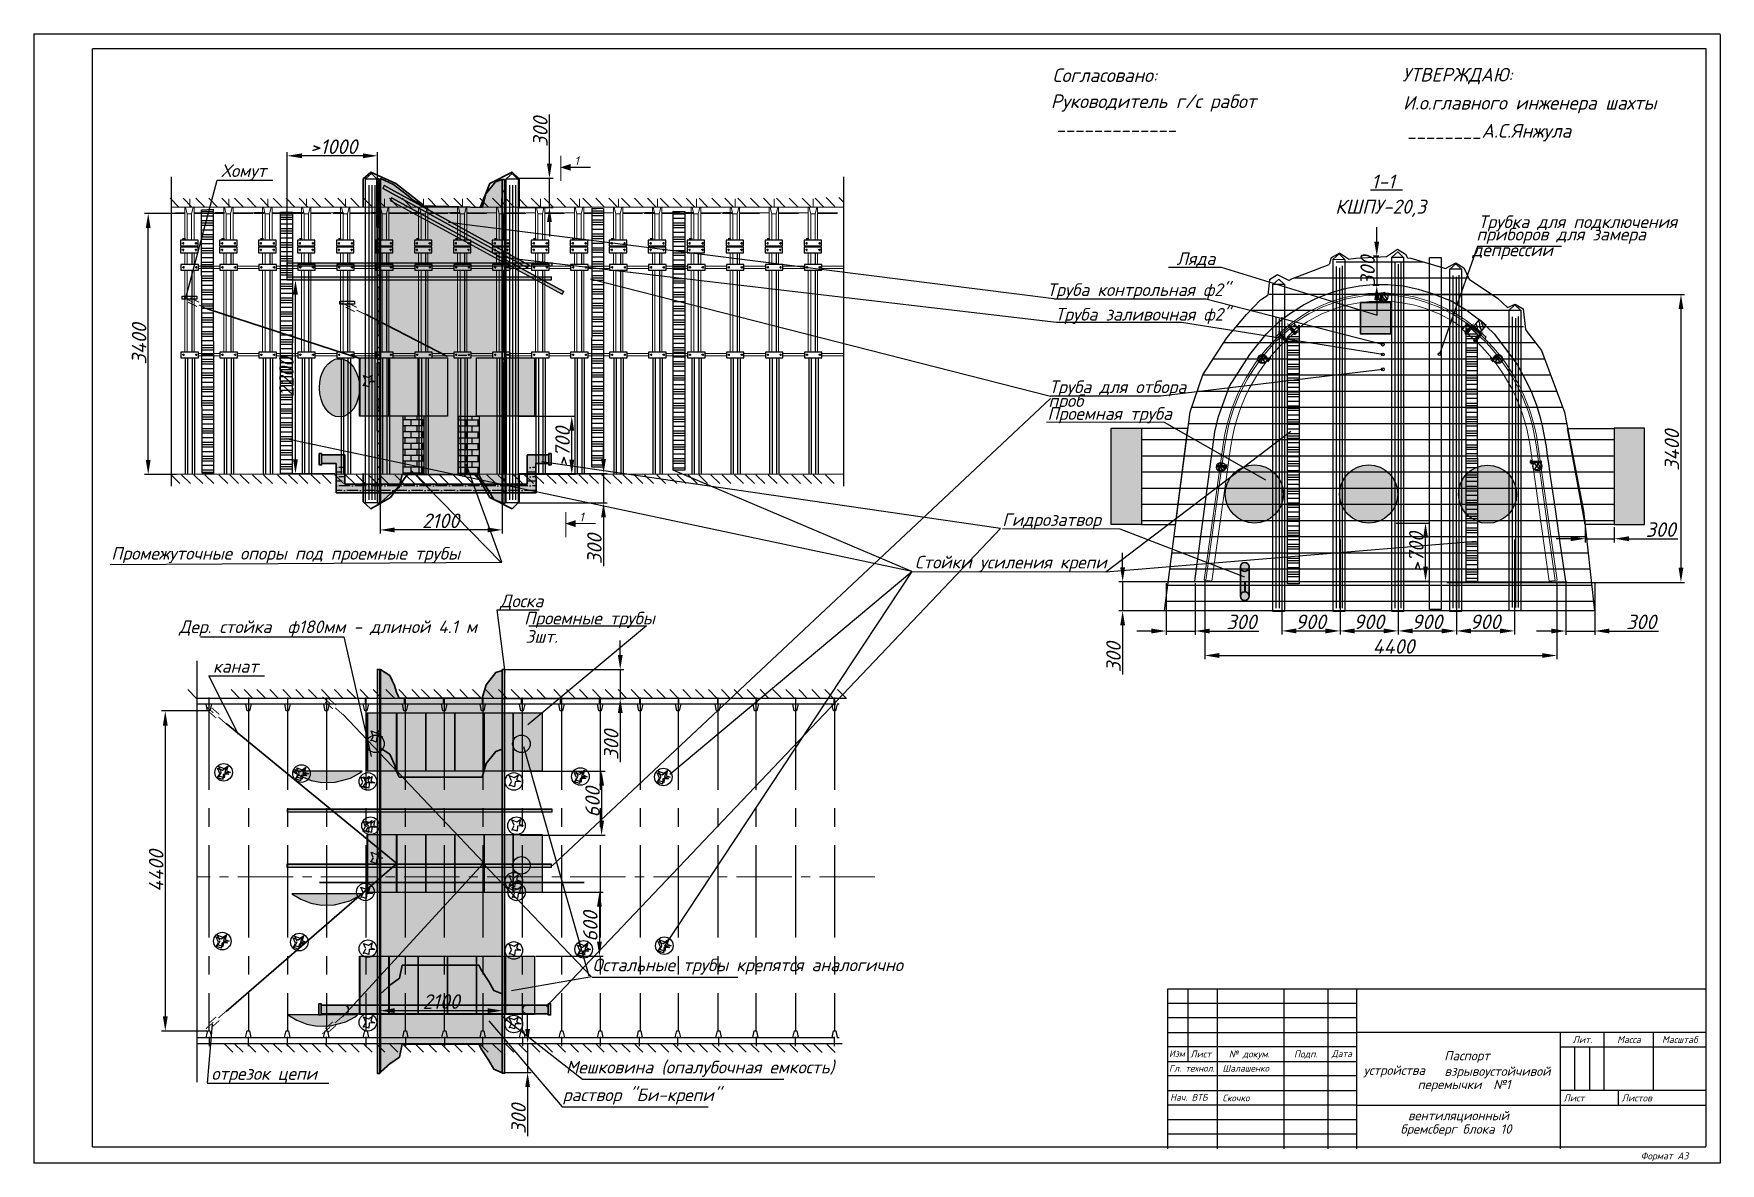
# Model space of a CAD drawing. Header units: millimetres. Extents: x 2479 to 6465, y 644 to 4399.
# Drawn here: x 4235 to 4815, y 1513 to 1901 of the extents above; entities that cross this region are included whole.
import ezdxf
from ezdxf.enums import TextEntityAlignment as Align

# ---------------------------------------------------------------- set-up
doc = ezdxf.new("R2010")
doc.units = ezdxf.units.MM
doc.header["$PDMODE"] = 1
for name, pattern in [('CENTER', [50.8, 31.75, -6.35, 6.35, -6.35]), ('CENTER2', [28.575, 19.05, -3.175, 3.175, -3.175]), ('DASHDOT', [25.4, 12.7, -6.35, 0, -6.35])]:
    doc.linetypes.add(name, pattern=pattern)
doc.layers.add('Layer1', color=5, linetype='Continuous')
doc.layers.add('надписи', color=7, linetype='Continuous')
doc.layers.add('Основной', color=7, linetype='Continuous', lineweight=9)
doc.styles.add('3m', font='italict.shx', dxfattribs={"height": 3})
doc.styles.get("Standard").update_dxf_attribs({"font": 'isocpeui.ttf'})
doc.dimstyles.new('ISO-25$0', dxfattribs={"dimtxt": 2.5, "dimasz": 2.5, "dimexe": 1.25, "dimexo": 2, "dimgap": 3, "dimtad": 1, "dimjust": 2, "dimtih": 1, "dimtoh": 1, "dimdec": 3, "dimlfac": 0.1, "dimtxsty": '3m', "dimblk": 'NONE', "dimcen": 2.5, "dimdle": 2, "dimse1": 1, "dimse2": 1, "dimclrd": 256, "dimclrt": 5, "dimadec": 0, "dimazin": 0, "dimtm": 1e-09, "dimtfac": 1, "dimtdec": 3, "dimtmove": 0, "dimatfit": 3, "dimfxl": 0, "dimlwd": 0, "dimlwe": 0, "dimarcsym": 0})
pattern_1 = [(180, (1736.597, 11.671), (-9e-16, -5.55625), [])]

msp = doc.modelspace()

# ---------------------------------------------------------------- texts
at = {"linetype": 'Continuous', "lineweight": 13}
for p in [(4420.66636, 1856.25333), (4422.36984, 1733.81061)]:
    msp.add_text('1', height=3, dxfattribs=at).set_placement(p)
at = {"color": 7}
for s, height, p in [('1-1', 4.8, (4694.72344, 1848.19364)), ('КШПУ-20,3', 4.8, (4682.30128, 1839.55849)), ('Изм', 2.3, (4625.14694, 1549.67041)), ('Лист', 2.4, (4632.43745, 1549.52255)), ('Гл. технол.', 2.3, (4625.14694, 1544.67041)), ('Шалашенко', 2.3, (4643.53709, 1544.67041)), ('Нач. ВТБ', 2.3, (4625.53392, 1534.67041)), ('Скочко', 2.3, (4643.53709, 1534.45282)), ('Лист', 2.4, (4760.77837, 1534.40575)), ('Листов', 2.4, (4780.77837, 1534.40575)), ('Формат А3', 2.4, (4787.31677, 1514.49252))]:
    msp.add_text(s, height=height, dxfattribs=at).set_placement(p)
for s, height, p in [('Лит.', 2.4, (4767.2906, 1554.4702)), ('Масса', 2.4, (4783.2906, 1554.4702)), ('Масштаб', 2.4, (4800.7906, 1554.4702)), ('№ докум.', 2.4, (4652.72938, 1549.52255)), ('Подп.', 2.4, (4672.17075, 1549.52255)), ('Дата', 2.3, (4684.56462, 1549.67041))]:
    msp.add_text(s, height=height, dxfattribs=at).set_placement(p, align=Align.CENTER)
at = {"layer": 'надписи'}
for s, height, p in [('Согласовано:', 4.6702519, (4585.07176, 1884.81309)), ('УТВЕРЖДАЮ:', 4.670252, (4705.34424, 1884.98638)), ('Руководитель г/с работ', 4.6702519, (4584.50213, 1875.86885)), ('И.о.главного инженера шахты', 4.6702519, (4705.62021, 1875.33452)), ('_____________', 4.6702519, (4586.65682, 1868.0851)), ('________А.С.Янжула', 4.6702519, (4707.2088, 1865.68267)), ('Паспорт ', 3.193335, (4719.79129, 1548.55044)), ('устройства ', 3.1933346, (4692.05899, 1543.54114)), ('взрывоустойчивой', 3.1933346, (4719.86245, 1543.20828)), ('перемычки  №1', 3.1933346, (4710.59208, 1538.64574)), ('вентиляционный', 3.1933346, (4707.3347, 1527.95228)), (' бремсберг блока 10', 3.1933346, (4702.6945, 1523.31698))]:
    msp.add_text(s, height=height, dxfattribs=at).set_placement(p)
at = {"layer": 'надписи', "color": 5}
for s, height, p in [('Хомут', 4.340715, (4299.22863, 1852.16415)), ('Трубка для подключения ', 4.3407152, (4731.52091, 1834.618)), ('приборов для замера ', 4.3407152, (4730.82479, 1830.33962)), ('депрессии ', 4.340715, (4729.46896, 1824.93932)), ('Ляда', 4.340715, (4627.73219, 1821.92609)), ('Труба контрольная ф2"', 4.3407152, (4583.20439, 1811.25916)), ('Труба заливочная ф2"', 4.3407152, (4586.00114, 1802.80681)), ('Труба для отбора', 4.3407152, (4583.88759, 1777.8712)), ('проб', 4.340715, (4583.66174, 1773.13348)), ('Проемная труба', 4.3407152, (4583.33525, 1768.69002)), ('Гидрозатвор', 4.3407152, (4567.81993, 1732.21899)), ('Промежуточные опоры под проемные трубы', 4.3407152, (4261.40826, 1720.6369)), ('Стойки усиления крепи', 4.3407152, (4537.75534, 1717.61392)), ('Доска', 4.340715, (4395.10028, 1704.27466)), ('Дер. стойка  ф180мм - длиной 4.1 м', 4.3407152, (4284.74496, 1695.39498)), ('Проемные трубы', 4.3407152, (4403.38759, 1698.36264)), ('3шт.', 4.340715, (4403.83863, 1692.05489)), ('канат', 4.340715, (4296.40274, 1681.79142)), ('Остальные трубы крепятся аналогично', 4.3407152, (4426.90062, 1579.16812)), ('Мешковина (опалубочная емкость)', 4.3407152, (4417.76625, 1544.03717)), ('отрезок цепи', 4.3407152, (4295.85202, 1541.83252)), ('раствор "Би-крепи"', 4.3407152, (4416.65296, 1534.5094))]:
    msp.add_text(s, height=height, dxfattribs=at).set_placement(p)

# ---------------------------------------------------------------- blocks, each defined once
blk = doc.blocks.new('zam1')
at = {"color": 5, "linetype": 'Continuous'}
blk.add_line((-3.01, 0, 2), (-3.01, 0, 2), dxfattribs=at)
at = {"color": 12, "linetype": 'Continuous'}
for p, q in [((-2.58, 1, 2.5), (-1.84, 1, 2.5)), ((-2.23, 1.4, 2.5), (-2.23, 0.61, 2.5)), ((1.8, 1, 2.5), (2.54, 1, 2.5)), ((2.16, 1.4, 2.5), (2.16, 0.61, 2.5))]:
    blk.add_line(p, q, dxfattribs=at)
blk.add_3dface([(-3.01, 0, 2), (-3.01, 1.96, 2), (3.01, 1.96, 2), (3.01, 0, 2)])
blk = doc.blocks.new('рама')
at = {"color": 7, "linetype": 'Continuous', "lineweight": 0}
for p, q in [((170.65, 2238.06), (170.65, 2241.06)), ((162.34, 2236.06), (169.13, 2236.04)), ((162.35, 2236.31), (169.13, 2236.29)), ((169.16, 2238.05), (169.16, 2233.56)), ((169.16, 2233.56), (169.16, 2226.89)), ((170, 2235.95), (169.44, 2238.05)), ((170, 2235.95), (170, 2233.56)), ((170, 2233.56), (170, 2226.89)), ((171.51, 2235.95), (172.07, 2238.05)), ((171.51, 2235.95), (171.51, 2233.56)), ((171.51, 2233.56), (171.51, 2226.89)), ((172.38, 2238.05), (172.38, 2233.56)), ((172.38, 2233.56), (172.38, 2226.89)), ((169.16, 2222.5), (169.16, 2218.53)), ((171.51, 2222.5), (171.51, 2218.53)), ((172.38, 2222.5), (172.38, 2218.53)), ((169.16, 2216.54), (169.16, 2188.43)), ((171.51, 2216.54), (171.51, 2188.4)), ((172.38, 2216.54), (172.38, 2188.4))]:
    blk.add_line(p, q, dxfattribs=at)
at = {"color": 7, "lineweight": 13}
blk.add_line((175.6, 2236.31), (172.31, 2236.31), dxfattribs=at)
at = {"color": 2, "linetype": 'Continuous'}
for p, q in [((172.14, 2227.37), (173.02, 2227.37)), ((172.22, 2227.37), (173.1, 2227.37))]:
    blk.add_line(p, q, dxfattribs=at)
at = {"color": 5, "linetype": 'Continuous'}
for p, q in [((167.71, 2224.93, 2), (167.71, 2224.93, 2)), ((167.79, 2224.93, 2), (167.79, 2224.93, 2)), ((167.79, 2222.49, 2), (167.79, 2222.49, 2))]:
    blk.add_line(p, q, dxfattribs=at)
at = {"color": 7, "linetype": 'Continuous'}
for p, q in [((173.81, 2224.93, 2), (167.79, 2224.93, 2)), ((169.12, 2224.93, -0.23), (169.12, 2224.45, -0.14)), ((170.01, 2224.45, -0.58), (170.01, 2224.93, -1)), ((171.5, 2224.93, -0.63), (171.5, 2224.45, -0.36)), ((171.5, 2223.81), (171.5, 2223.81)), ((171.5, 2223.81), (171.5, 2223.81)), ((172.39, 2224.93, -0.78), (172.39, 2224.45, -0.45))]:
    blk.add_line(p, q, dxfattribs=at)
at = {"color": 12, "linetype": 'Continuous'}
for p, q in [((168.16, 2225.76, 2.5), (168.9, 2225.76, 2.5)), ((168.22, 2223.49, 2.5), (168.96, 2223.49, 2.5)), ((168.51, 2226.16, 2.5), (168.51, 2225.37, 2.5)), ((168.58, 2223.89, 2.5), (168.58, 2223.1, 2.5)), ((172.61, 2225.76, 2.5), (173.35, 2225.76, 2.5)), ((172.61, 2223.49, 2.5), (173.35, 2223.49, 2.5)), ((172.96, 2226.16, 2.5), (172.96, 2225.37, 2.5)), ((172.96, 2223.89, 2.5), (172.96, 2223.1, 2.5))]:
    blk.add_line(p, q, dxfattribs=at)
at = {"color": 7}
for p, q in [((169.97, 2222.5), (169.97, 2218.53)), ((169.97, 2216.54), (169.97, 2188.4)), ((169.85, 2186.41), (169.85, 2146.32)), ((172.23, 2186.41), (172.23, 2146.32)), ((169.02, 2186.41), (169.02, 2146.32)), ((171.38, 2186.41), (171.38, 2146.32))]:
    blk.add_line(p, q, dxfattribs=at)
at = {"linetype": 'Continuous', "lineweight": 13}
for p, q in [((160.28, 2217.07), (167.69, 2217.07)), ((160.29, 2217.87), (167.69, 2217.87)), ((160.28, 2187.07), (167.69, 2187.07)), ((160.29, 2187.87), (167.69, 2187.87))]:
    blk.add_line(p, q, dxfattribs=at)
at = {"color": 7, "linetype": 'Continuous', "lineweight": 0}
blk.add_lwpolyline([(169.99, 2235.93), (171.5, 2235.93)], dxfattribs=at)
for points in [[(167.79, 2224.93, 2), (167.79, 2226.89, 2), (173.81, 2226.89, 2), (173.81, 2224.93, 2)], [(167.79, 2222.49, 2), (167.79, 2224.45, 2), (173.81, 2224.45, 2), (173.81, 2222.49, 2)]]:
    blk.add_3dface(points)
at = {"color": 2, "linetype": 'Continuous', "rotation": 359.9999999997382}
for p in [(170.68, 2216.51), (170.68, 2186.44)]:
    blk.add_blockref('zam1', p, dxfattribs=at)
blk = doc.blocks.new('4566')
at = {"color": 7, "linetype": 'Continuous', "lineweight": 15}
for points in [[(2204.3, 8639.8), (2204.3, 8656.2, 0.418788)], [(2208.3, 8639.8), (2208.3, 8656.2, -0.418788)], [(2202, 8618.5), (2202, 8638, 0.307362)], [(2210.6, 8618.5), (2210.6, 8638, -0.3072)]]:
    blk.add_lwpolyline(points, format="xyb", dxfattribs=at)
at = {"color": 7, "linetype": 'DASHDOT', "lineweight": 15}
blk.add_lwpolyline([(2206.3, 8616), (2206.3, 8662.4, -0.399969)], format="xyb", dxfattribs=at)
at = {"color": 7, "linetype": 'Continuous', "lineweight": 15}
for points in [[(2202.8, 8640.5), (2202, 8638)], [(2206.3, 8618.5), (2202, 8618.5)], [(2202.8, 8636.1), (2202.8, 8632.3)], [(2203.8, 8636.5), (2205, 8636.7)], [(2203.8, 8631.9), (2206.2, 8631.9)], [(2204.4, 8631.9), (2204.4, 8629.3)], [(2204.4, 8629.3), (2206.2, 8629.3)], [(2204.4, 8629.3), (2205, 8628.7)], [(2204.8, 8636.1), (2204.8, 8632.3)], [(2205, 8631.9), (2205, 8628.7)], [(2205, 8628.7), (2206.2, 8628.7)], [(2206.3, 8629.3), (2206.3, 8629.3)], [(2206.3, 8628.7), (2206.3, 8628.7)], [(2206.3, 8618.5), (2210.6, 8618.5)], [(2208.8, 8631.9), (2206.4, 8631.9)], [(2208.1, 8629.3), (2206.4, 8629.3)], [(2207.6, 8628.7), (2206.4, 8628.7)], [(2208.8, 8636.5), (2207.6, 8636.7)], [(2207.6, 8631.9), (2207.6, 8628.7)], [(2208.1, 8629.3), (2207.6, 8628.7)], [(2207.8, 8636.1), (2207.8, 8632.3)], [(2208.1, 8631.9), (2208.1, 8629.3)], [(2209.7, 8640.5), (2210.6, 8638)], [(2209.7, 8636.1), (2209.7, 8632.3)]]:
    blk.add_lwpolyline(points, dxfattribs=at)
for centre, radius, start, end in [((2206.7, 8655), 2.62, 98.14901, 153.82025), ((2205.9, 8655), 2.62, 26.17975, 81.85099), ((2205.7, 8641.8), 5.29, 224.94469, 275.81202), ((2205.7, 8643.9), 4.42, 230.47081, 278.61258), ((2203.8, 8635.1), 1.43, 48.54833, 132.31138), ((2203.8, 8633.3), 1.43, 227.68862, 311.45167), ((2206, 8634), 2.44, 84.47762, 121.67596), ((2206, 8634.3), 2.44, 238.32404, 275.52238), ((2206.9, 8643.9), 4.42, 261.38742, 309.52919), ((2206.8, 8641.8), 5.29, 264.18798, 315.05531), ((2206.5, 8634), 2.44, 58.32404, 95.52238), ((2206.5, 8634.3), 2.44, 264.47762, 301.67596), ((2208.7, 8635.1), 1.43, 47.68862, 131.45167), ((2208.7, 8633.3), 1.43, 228.54833, 312.31138)]:
    blk.add_arc(centre, radius, start, end, dxfattribs=at)
blk = doc.blocks.new('rasklin')
at = {"color": 22, "linetype": 'Continuous'}
for p, q in [((-1.56, 0.8), (-0.89, 1.2)), ((-0.89, 1.2), (-0.18, 1.44)), ((-0.18, 1.44), (0.36, 2.21)), ((0.36, 2.21), (0.9, 2.6)), ((0.9, 2.6), (1.57, 2.69))]:
    blk.add_line(p, q, dxfattribs=at)
at = {"color": 7, "linetype": 'Continuous'}
blk.add_lwpolyline([(-1.58, 0), (-1.58, 3.19), (1.58, 3.19), (1.58, 0)], close=True, dxfattribs=at)
at = {"color": 22, "linetype": 'Continuous'}
for points in [[(-1.57, 2.74), (-1.44, 2.82), (-1.34, 3.06), (-0.91, 3), (-0.65, 3.19)], [(-1.57, 1.88), (-1.03, 2.33), (-0.22, 2.69), (0.48, 3.18)], [(-1.57, 0), (-1.09, 0.24), (-0.17, 0.33), (0.22, 0.84), (0.86, 1.17), (1.39, 1.36), (1.57, 1.63)], [(0.77, 0), (0.97, 0.16), (1.2, 0.27), (1.32, 0.47), (1.57, 0.58)]]:
    blk.add_lwpolyline(points, dxfattribs=at)
blk = doc.blocks.new('*D278')
at = {"color": 0, "linetype": 'Continuous', "lineweight": -2}
for p, q in [((4708.98, 1811.78), (4802.44, 1811.78)), ((4801.19, 1806.78), (4801.19, 1717.84)), ((4720.68, 1712.84), (4802.44, 1712.84))]:
    blk.add_line(p, q, dxfattribs=at)
at = {"color": 0, "linetype": 'Continuous', "lineweight": 40}
for points in [[(4800.36, 1806.78), (4802.02, 1806.78), (4801.19, 1811.78)], [(4800.36, 1717.84), (4802.02, 1717.84), (4801.19, 1712.84)]]:
    blk.add_solid(points, dxfattribs=at)
at = {"layer": 'Defpoints', "color": 0, "linetype": 'Continuous', "lineweight": 40}
for p in [(4708.35, 1811.78), (4720.05, 1712.84), (4801.19, 1712.84)]:
    blk.add_point(p, dxfattribs=at)
at = {"color": 0, "linetype": 'Continuous', "lineweight": 18, "insert": (4798.06, 1758.21), "char_height": 5, "attachment_point": 5, "rotation": 90}
blk.add_mtext('3400', dxfattribs=at)
blk = doc.blocks.new('*D279')
at = {"color": 0, "linetype": 'Continuous', "lineweight": -2}
for p, q in [((4637.44, 1713.68), (4637.44, 1686.44)), ((4758.51, 1712.85), (4758.51, 1686.44)), ((4642.44, 1687.69), (4753.51, 1687.69))]:
    blk.add_line(p, q, dxfattribs=at)
at = {"color": 0, "linetype": 'Continuous', "lineweight": 40}
for points in [[(4642.44, 1688.52), (4642.44, 1686.86), (4637.44, 1687.69)], [(4753.51, 1688.52), (4753.51, 1686.86), (4758.51, 1687.69)]]:
    blk.add_solid(points, dxfattribs=at)
at = {"layer": 'Defpoints', "color": 0, "linetype": 'Continuous', "lineweight": 40}
for p in [(4637.44, 1714.3), (4758.51, 1713.48), (4758.51, 1687.69)]:
    blk.add_point(p, dxfattribs=at)
at = {"color": 0, "linetype": 'Continuous', "lineweight": 18, "insert": (4702.35, 1690.81), "char_height": 5, "attachment_point": 5}
blk.add_mtext('4400', dxfattribs=at)
blk = doc.blocks.new('*D280')
at = {"color": 0, "linetype": 'Continuous', "lineweight": -2}
for p, q in [((4761.56, 1712.5), (4761.56, 1694.85)), ((4771.56, 1712.5), (4771.56, 1694.85)), ((4756.56, 1696.1), (4751.56, 1696.1)), ((4761.56, 1696.1), (4771.56, 1696.1)), ((4776.56, 1696.1), (4793.43, 1696.1))]:
    blk.add_line(p, q, dxfattribs=at)
at = {"color": 0, "linetype": 'Continuous', "lineweight": 40}
for points in [[(4756.56, 1696.94), (4756.56, 1695.27), (4761.56, 1696.1)], [(4776.56, 1696.94), (4776.56, 1695.27), (4771.56, 1696.1)]]:
    blk.add_solid(points, dxfattribs=at)
at = {"layer": 'Defpoints', "color": 0, "linetype": 'Continuous', "lineweight": 40}
for p in [(4761.56, 1713.13), (4771.56, 1713.13), (4771.56, 1696.1)]:
    blk.add_point(p, dxfattribs=at)
at = {"color": 0, "linetype": 'Continuous', "lineweight": 18, "insert": (4787.49, 1699.23), "char_height": 5, "attachment_point": 5}
blk.add_mtext('300', dxfattribs=at)
blk = doc.blocks.new('*D281')
at = {"color": 0, "linetype": 'Continuous', "lineweight": -2}
for p, q in [((4624.12, 1712.5), (4624.12, 1694.85)), ((4634.12, 1712.5), (4634.12, 1694.85)), ((4619.12, 1696.1), (4614.12, 1696.1)), ((4624.12, 1696.1), (4634.12, 1696.1)), ((4639.12, 1696.1), (4655.99, 1696.1))]:
    blk.add_line(p, q, dxfattribs=at)
at = {"color": 0, "linetype": 'Continuous', "lineweight": 40}
for points in [[(4619.12, 1696.94), (4619.12, 1695.27), (4624.12, 1696.1)], [(4639.12, 1696.94), (4639.12, 1695.27), (4634.12, 1696.1)]]:
    blk.add_solid(points, dxfattribs=at)
at = {"layer": 'Defpoints', "color": 0, "linetype": 'Continuous', "lineweight": 40}
for p in [(4624.12, 1713.13), (4634.12, 1713.13), (4634.12, 1696.1)]:
    blk.add_point(p, dxfattribs=at)
at = {"color": 0, "linetype": 'Continuous', "lineweight": 18, "insert": (4650.05, 1699.23), "char_height": 5, "attachment_point": 5}
blk.add_mtext('300', dxfattribs=at)
blk = doc.blocks.new('*D282')
at = {"color": 0, "linetype": 'Continuous', "lineweight": -2}
for p, q in [((4609.19, 1718.02), (4609.19, 1723.02)), ((4707.64, 1713.02), (4607.94, 1713.02)), ((4609.19, 1713.02), (4609.19, 1703.02)), ((4707.64, 1703.02), (4607.94, 1703.02)), ((4609.19, 1698.02), (4609.19, 1681.15))]:
    blk.add_line(p, q, dxfattribs=at)
at = {"color": 0, "linetype": 'Continuous', "lineweight": 40}
for points in [[(4608.36, 1718.02), (4610.03, 1718.02), (4609.19, 1713.02)], [(4608.36, 1698.02), (4610.03, 1698.02), (4609.19, 1703.02)]]:
    blk.add_solid(points, dxfattribs=at)
at = {"layer": 'Defpoints', "color": 0, "linetype": 'Continuous', "lineweight": 40}
for p in [(4708.27, 1713.02), (4609.19, 1703.02), (4708.27, 1703.02)]:
    blk.add_point(p, dxfattribs=at)
at = {"color": 0, "linetype": 'Continuous', "lineweight": 18, "insert": (4606.07, 1687.09), "char_height": 5, "attachment_point": 5, "rotation": 90}
blk.add_mtext('300', dxfattribs=at)
blk = doc.blocks.new('*D283')
at = {"color": 0, "linetype": 'Continuous', "lineweight": -2}
for p, q in [((4696.58, 1829.91), (4696.58, 1834.91)), ((4697.28, 1824.91), (4695.33, 1824.91)), ((4696.58, 1824.91), (4696.58, 1814.91)), ((4697.28, 1814.91), (4695.33, 1814.91)), ((4696.58, 1809.91), (4696.58, 1804.91))]:
    blk.add_line(p, q, dxfattribs=at)
at = {"color": 0, "linetype": 'Continuous', "lineweight": 40}
for points in [[(4695.74, 1829.91), (4697.41, 1829.91), (4696.58, 1824.91)], [(4695.74, 1809.91), (4697.41, 1809.91), (4696.58, 1814.91)]]:
    blk.add_solid(points, dxfattribs=at)
at = {"layer": 'Defpoints', "color": 0, "linetype": 'Continuous', "lineweight": 40}
for p in [(4697.91, 1824.91), (4696.58, 1814.91), (4697.91, 1814.91)]:
    blk.add_point(p, dxfattribs=at)
at = {"color": 0, "linetype": 'Continuous', "lineweight": 18, "insert": (4693.45, 1819.91), "char_height": 5, "attachment_point": 5, "rotation": 90}
blk.add_mtext('300', dxfattribs=at)
blk = doc.blocks.new('*D284')
at = {"color": 0, "linetype": 'Continuous', "lineweight": -2}
for p, q in [((4768.27, 1731.78), (4768.27, 1726.58)), ((4778.27, 1731.78), (4778.27, 1726.58)), ((4763.27, 1727.83), (4758.27, 1727.83)), ((4768.27, 1727.83), (4778.27, 1727.83)), ((4783.27, 1727.83), (4800.14, 1727.83))]:
    blk.add_line(p, q, dxfattribs=at)
at = {"color": 0, "linetype": 'Continuous', "lineweight": 40}
for points in [[(4763.27, 1728.67), (4763.27, 1727), (4768.27, 1727.83)], [(4783.27, 1728.67), (4783.27, 1727), (4778.27, 1727.83)]]:
    blk.add_solid(points, dxfattribs=at)
at = {"layer": 'Defpoints', "color": 0, "linetype": 'Continuous', "lineweight": 40}
for p in [(4768.27, 1732.4), (4778.27, 1732.4), (4778.27, 1727.83)]:
    blk.add_point(p, dxfattribs=at)
at = {"color": 0, "linetype": 'Continuous', "lineweight": 18, "insert": (4794.21, 1730.96), "char_height": 5, "attachment_point": 5}
blk.add_mtext('300', dxfattribs=at)
blk = doc.blocks.new('KRA2')
at = {"color": 7, "linetype": 'Continuous'}
for p, q in [((-1.62, 0), (-0.9, 0)), ((-0.9, 0), (-0.35, -2.28)), ((-0.35, -2.28), (0.42, -2.28)), ((0.42, -2.28), (0.91, 0)), ((0.91, 0), (1.56, 0))]:
    blk.add_line(p, q, dxfattribs=at)
blk = doc.blocks.new('*D285')
at = {"color": 0, "linetype": 'Continuous', "lineweight": -2}
for p, q in [((4294.39, 1668.62), (4278.74, 1668.62)), ((4279.99, 1663.62), (4279.99, 1563.62)), ((4294.39, 1558.62), (4278.74, 1558.62))]:
    blk.add_line(p, q, dxfattribs=at)
at = {"color": 0, "linetype": 'Continuous', "lineweight": 40}
for points in [[(4279.15, 1663.62), (4280.82, 1663.62), (4279.99, 1668.62)], [(4279.15, 1563.62), (4280.82, 1563.62), (4279.99, 1558.62)]]:
    blk.add_solid(points, dxfattribs=at)
at = {"layer": 'Defpoints', "color": 0, "linetype": 'Continuous', "lineweight": 40}
for p in [(4295.01, 1668.62), (4279.99, 1558.62), (4295.01, 1558.62)]:
    blk.add_point(p, dxfattribs=at)
at = {"color": 0, "linetype": 'Continuous', "lineweight": 18, "insert": (4276.86, 1613.62), "char_height": 5, "attachment_point": 5, "rotation": 90}
blk.add_mtext('4400', dxfattribs=at)
blk = doc.blocks.new('*D286')
at = {"color": 0, "linetype": 'Continuous', "lineweight": -2}
for p, q in [((4283.86, 1839.64), (4272.86, 1839.64)), ((4274.11, 1754.9), (4274.11, 1834.64)), ((4283.86, 1749.9), (4272.86, 1749.9))]:
    blk.add_line(p, q, dxfattribs=at)
at = {"color": 0, "linetype": 'Continuous', "lineweight": 40}
for points in [[(4273.28, 1834.64), (4274.95, 1834.64), (4274.11, 1839.64)], [(4273.28, 1754.9), (4274.95, 1754.9), (4274.11, 1749.9)]]:
    blk.add_solid(points, dxfattribs=at)
at = {"layer": 'Defpoints', "color": 0, "linetype": 'Continuous', "lineweight": 40}
for p in [(4274.11, 1839.64), (4284.49, 1839.64), (4284.49, 1749.9)]:
    blk.add_point(p, dxfattribs=at)
at = {"color": 0, "linetype": 'Continuous', "lineweight": 18, "insert": (4270.99, 1794.77), "char_height": 5, "attachment_point": 5, "rotation": 90}
blk.add_mtext('3400', dxfattribs=at)
blk = doc.blocks.new('*D287')
at = {"color": 0, "linetype": 'Continuous', "lineweight": -2}
for p, q in [((4353.85, 1749.28), (4353.85, 1729.6)), ((4395.85, 1749.28), (4395.85, 1729.6)), ((4390.85, 1730.85), (4358.85, 1730.85))]:
    blk.add_line(p, q, dxfattribs=at)
at = {"color": 0, "linetype": 'Continuous', "lineweight": 40}
for points in [[(4358.85, 1731.68), (4358.85, 1730.02), (4353.85, 1730.85)], [(4390.85, 1731.68), (4390.85, 1730.02), (4395.85, 1730.85)]]:
    blk.add_solid(points, dxfattribs=at)
at = {"layer": 'Defpoints', "color": 0, "linetype": 'Continuous', "lineweight": 40}
for p in [(4353.85, 1749.91), (4395.85, 1749.91), (4353.85, 1730.85)]:
    blk.add_point(p, dxfattribs=at)
at = {"color": 0, "linetype": 'Continuous', "lineweight": 18, "insert": (4374.66, 1733.97), "char_height": 5, "attachment_point": 5}
blk.add_mtext('2100', dxfattribs=at)
blk = doc.blocks.new('*D288')
at = {"color": 0, "linetype": 'Continuous', "lineweight": -2}
for p, q in [((4353.85, 1580.75), (4353.85, 1564.36)), ((4395.85, 1580.75), (4395.85, 1564.36)), ((4390.85, 1565.61), (4358.85, 1565.61))]:
    blk.add_line(p, q, dxfattribs=at)
at = {"color": 0, "linetype": 'Continuous', "lineweight": 40}
for points in [[(4358.85, 1566.44), (4358.85, 1564.77), (4353.85, 1565.61)], [(4390.85, 1566.44), (4390.85, 1564.77), (4395.85, 1565.61)]]:
    blk.add_solid(points, dxfattribs=at)
at = {"layer": 'Defpoints', "color": 0, "linetype": 'Continuous', "lineweight": 40}
for p in [(4353.85, 1581.37), (4395.85, 1581.37), (4353.85, 1565.61)]:
    blk.add_point(p, dxfattribs=at)
at = {"color": 0, "linetype": 'Continuous', "lineweight": 18, "insert": (4374.85, 1568.73), "char_height": 5, "attachment_point": 5}
blk.add_mtext('2100', dxfattribs=at)
blk = doc.blocks.new('*D289')
at = {"color": 0, "linetype": 'Continuous', "lineweight": -2}
for p, q in [((4430.69, 1755.21), (4430.69, 1760.21)), ((4401.25, 1750.21), (4431.94, 1750.21)), ((4430.69, 1750.21), (4430.69, 1740.21)), ((4401.25, 1740.21), (4431.94, 1740.21)), ((4430.69, 1735.21), (4430.69, 1718.34))]:
    blk.add_line(p, q, dxfattribs=at)
at = {"color": 0, "linetype": 'Continuous', "lineweight": 40}
for points in [[(4429.86, 1755.21), (4431.52, 1755.21), (4430.69, 1750.21)], [(4429.86, 1735.21), (4431.52, 1735.21), (4430.69, 1740.21)]]:
    blk.add_solid(points, dxfattribs=at)
at = {"layer": 'Defpoints', "color": 0, "linetype": 'Continuous', "lineweight": 40}
for p in [(4400.62, 1750.21), (4400.62, 1740.21), (4430.69, 1740.21)]:
    blk.add_point(p, dxfattribs=at)
at = {"color": 0, "linetype": 'Continuous', "lineweight": 18, "insert": (4427.56, 1724.28), "char_height": 5, "attachment_point": 5, "rotation": 90}
blk.add_mtext('300', dxfattribs=at)
blk = doc.blocks.new('*D290')
at = {"color": 0, "linetype": 'Continuous', "lineweight": -2}
for p, q in [((4404.59, 1559.33), (4404.59, 1564.33)), ((4396.47, 1554.33), (4405.84, 1554.33)), ((4404.59, 1554.33), (4404.59, 1544.33)), ((4396.47, 1544.33), (4405.84, 1544.33)), ((4404.59, 1539.33), (4404.59, 1522.46))]:
    blk.add_line(p, q, dxfattribs=at)
at = {"color": 0, "linetype": 'Continuous', "lineweight": 40}
for points in [[(4403.75, 1559.33), (4405.42, 1559.33), (4404.59, 1554.33)], [(4403.75, 1539.33), (4405.42, 1539.33), (4404.59, 1544.33)]]:
    blk.add_solid(points, dxfattribs=at)
at = {"layer": 'Defpoints', "color": 0, "linetype": 'Continuous', "lineweight": 40}
for p in [(4395.85, 1554.33), (4395.85, 1544.33), (4404.59, 1544.33)]:
    blk.add_point(p, dxfattribs=at)
at = {"color": 0, "linetype": 'Continuous', "lineweight": 18, "insert": (4401.46, 1528.4), "char_height": 5, "attachment_point": 5, "rotation": 90}
blk.add_mtext('300', dxfattribs=at)
blk = doc.blocks.new('*D291')
at = {"color": 0, "linetype": 'Continuous', "lineweight": -2}
for p, q in [((4436.44, 1687.88), (4436.44, 1692.88)), ((4396.23, 1682.88), (4437.69, 1682.88)), ((4436.44, 1682.88), (4436.44, 1672.88)), ((4396.23, 1672.88), (4437.69, 1672.88)), ((4436.44, 1667.88), (4436.44, 1651.01))]:
    blk.add_line(p, q, dxfattribs=at)
at = {"color": 0, "linetype": 'Continuous', "lineweight": 40}
for points in [[(4435.61, 1687.88), (4437.28, 1687.88), (4436.44, 1682.88)], [(4435.61, 1667.88), (4437.28, 1667.88), (4436.44, 1672.88)]]:
    blk.add_solid(points, dxfattribs=at)
at = {"layer": 'Defpoints', "color": 0, "linetype": 'Continuous', "lineweight": 40}
for p in [(4395.61, 1682.88), (4395.61, 1672.88), (4436.44, 1672.88)]:
    blk.add_point(p, dxfattribs=at)
at = {"color": 0, "linetype": 'Continuous', "lineweight": 18, "insert": (4433.32, 1656.95), "char_height": 5, "attachment_point": 5, "rotation": 90}
blk.add_mtext('300', dxfattribs=at)
blk = doc.blocks.new('*D292')
at = {"color": 0, "linetype": 'Continuous', "lineweight": -2}
for p, q in [((4703.21, 1733.2), (4714.6, 1733.2)), ((4713.35, 1718.2), (4713.35, 1728.2)), ((4703.21, 1713.2), (4714.6, 1713.2))]:
    blk.add_line(p, q, dxfattribs=at)
at = {"color": 0, "linetype": 'Continuous', "lineweight": 40}
for points in [[(4712.52, 1728.2), (4714.18, 1728.2), (4713.35, 1733.2)], [(4712.52, 1718.2), (4714.18, 1718.2), (4713.35, 1713.2)]]:
    blk.add_solid(points, dxfattribs=at)
at = {"layer": 'Defpoints', "color": 0, "linetype": 'Continuous', "lineweight": 40}
for p in [(4702.58, 1733.2), (4713.35, 1733.2), (4702.58, 1713.2)]:
    blk.add_point(p, dxfattribs=at)
at = {"color": 0, "linetype": 'Continuous', "lineweight": 18, "insert": (4710.19, 1723.2), "char_height": 5, "attachment_point": 5, "rotation": 90}
blk.add_mtext('>700', dxfattribs=at)
blk = doc.blocks.new('*D293')
at = {"color": 0, "linetype": 'Continuous', "lineweight": -2}
for p, q in [((4402.19, 1647.94), (4431.28, 1647.94)), ((4430.03, 1642.94), (4430.03, 1630.94)), ((4402.19, 1625.94), (4431.28, 1625.94))]:
    blk.add_line(p, q, dxfattribs=at)
at = {"color": 0, "linetype": 'Continuous', "lineweight": 40}
for points in [[(4429.2, 1642.94), (4430.87, 1642.94), (4430.03, 1647.94)], [(4429.2, 1630.94), (4430.87, 1630.94), (4430.03, 1625.94)]]:
    blk.add_solid(points, dxfattribs=at)
at = {"layer": 'Defpoints', "color": 0, "linetype": 'Continuous', "lineweight": 40}
for p in [(4401.56, 1647.94), (4401.56, 1625.94), (4430.03, 1625.94)]:
    blk.add_point(p, dxfattribs=at)
at = {"color": 0, "linetype": 'Continuous', "lineweight": 18, "insert": (4426.91, 1637.24), "char_height": 5, "attachment_point": 5, "rotation": 90}
blk.add_mtext('600', dxfattribs=at)
blk = doc.blocks.new('*D294')
at = {"color": 0, "linetype": 'Continuous', "lineweight": -2}
for p, q in [((4412.09, 1856.73), (4412.09, 1873.61)), ((4401.16, 1851.73), (4413.34, 1851.73)), ((4412.09, 1841.73), (4412.09, 1851.73)), ((4401.16, 1841.73), (4413.34, 1841.73)), ((4412.09, 1836.73), (4412.09, 1831.73))]:
    blk.add_line(p, q, dxfattribs=at)
at = {"color": 0, "linetype": 'Continuous', "lineweight": 40}
for points in [[(4411.25, 1856.73), (4412.92, 1856.73), (4412.09, 1851.73)], [(4411.25, 1836.73), (4412.92, 1836.73), (4412.09, 1841.73)]]:
    blk.add_solid(points, dxfattribs=at)
at = {"layer": 'Defpoints', "color": 0, "linetype": 'Continuous', "lineweight": 40}
for p in [(4400.54, 1851.73), (4400.54, 1841.73), (4412.09, 1841.73)]:
    blk.add_point(p, dxfattribs=at)
at = {"color": 0, "linetype": 'Continuous', "lineweight": 18, "insert": (4408.96, 1867.67), "char_height": 5, "attachment_point": 5, "rotation": 90}
blk.add_mtext('300', dxfattribs=at)
blk = doc.blocks.new('*D295')
at = {"color": 0, "linetype": 'Continuous', "lineweight": -2}
for p, q in [((4401.29, 1769.98), (4421.02, 1769.98)), ((4419.77, 1754.98), (4419.77, 1764.98)), ((4401.29, 1749.98), (4421.02, 1749.98))]:
    blk.add_line(p, q, dxfattribs=at)
at = {"color": 0, "linetype": 'Continuous', "lineweight": 40}
for points in [[(4418.94, 1764.98), (4420.6, 1764.98), (4419.77, 1769.98)], [(4418.94, 1754.98), (4420.6, 1754.98), (4419.77, 1749.98)]]:
    blk.add_solid(points, dxfattribs=at)
at = {"layer": 'Defpoints', "color": 0, "linetype": 'Continuous', "lineweight": 40}
for p in [(4400.66, 1769.98), (4419.77, 1769.98), (4400.66, 1749.98)]:
    blk.add_point(p, dxfattribs=at)
at = {"color": 0, "linetype": 'Continuous', "lineweight": 18, "insert": (4416.61, 1759.36), "char_height": 5, "attachment_point": 5, "rotation": 90}
blk.add_mtext('>700', dxfattribs=at)
blk = doc.blocks.new('*D296')
at = {"color": 0, "linetype": 'Continuous', "lineweight": -2}
for p, q in [((4338.35, 1816.74), (4323.51, 1816.74)), ((4324.76, 1755.12), (4324.76, 1811.74)), ((4338.35, 1750.12), (4323.51, 1750.12))]:
    blk.add_line(p, q, dxfattribs=at)
at = {"color": 0, "linetype": 'Continuous', "lineweight": 40}
for points in [[(4323.93, 1811.74), (4325.59, 1811.74), (4324.76, 1816.74)], [(4323.93, 1755.12), (4325.59, 1755.12), (4324.76, 1750.12)]]:
    blk.add_solid(points, dxfattribs=at)
at = {"layer": 'Defpoints', "color": 0, "linetype": 'Continuous', "lineweight": 40}
for p in [(4324.76, 1816.74), (4338.97, 1816.74), (4338.97, 1750.12)]:
    blk.add_point(p, dxfattribs=at)
at = {"color": 0, "linetype": 'Continuous', "lineweight": 18, "insert": (4321.64, 1783.43), "char_height": 5, "attachment_point": 5, "rotation": 90}
blk.add_mtext('2200', dxfattribs=at)
blk = doc.blocks.new('*D297')
at = {"color": 0, "linetype": 'Continuous', "lineweight": -2}
for p, q in [((4723.95, 1727.59), (4723.95, 1694.89)), ((4743.95, 1727.59), (4743.95, 1694.89)), ((4728.95, 1696.14), (4738.95, 1696.14))]:
    blk.add_line(p, q, dxfattribs=at)
at = {"color": 0, "linetype": 'Continuous', "lineweight": 40}
for points in [[(4728.95, 1696.97), (4728.95, 1695.3), (4723.95, 1696.14)], [(4738.95, 1696.97), (4738.95, 1695.3), (4743.95, 1696.14)]]:
    blk.add_solid(points, dxfattribs=at)
at = {"layer": 'Defpoints', "color": 0, "linetype": 'Continuous', "lineweight": 40}
for p in [(4723.95, 1728.21), (4743.95, 1728.21), (4743.95, 1696.14)]:
    blk.add_point(p, dxfattribs=at)
at = {"color": 0, "linetype": 'Continuous', "lineweight": 18, "insert": (4733.82, 1699.26), "char_height": 5, "attachment_point": 5}
blk.add_mtext('900', dxfattribs=at)
blk = doc.blocks.new('*D273')
at = {"color": 0, "linetype": 'Continuous', "lineweight": -2}
for p, q in [((4407.37, 1606.32), (4430.53, 1606.32)), ((4429.28, 1601.32), (4429.28, 1589.32)), ((4407.37, 1584.32), (4430.53, 1584.32))]:
    blk.add_line(p, q, dxfattribs=at)
at = {"color": 0, "linetype": 'Continuous', "lineweight": 40}
for points in [[(4428.44, 1601.32), (4430.11, 1601.32), (4429.28, 1606.32)], [(4428.44, 1589.32), (4430.11, 1589.32), (4429.28, 1584.32)]]:
    blk.add_solid(points, dxfattribs=at)
at = {"layer": 'Defpoints', "color": 0, "linetype": 'Continuous', "lineweight": 40}
for p in [(4406.74, 1606.32), (4406.74, 1584.32), (4429.28, 1584.32)]:
    blk.add_point(p, dxfattribs=at)
at = {"color": 0, "linetype": 'Continuous', "lineweight": 18, "insert": (4426.15, 1594.55), "char_height": 5, "attachment_point": 5, "rotation": 90}
blk.add_mtext('600', dxfattribs=at)
blk = doc.blocks.new('нош')
at = {"color": 7, "linetype": 'Continuous', "const_width": 0.311}
for points in [[(2569.79, 1797.84), (2566.69, 1799.37)], [(2571.2, 1796.3), (2568.1, 1797.83)], [(2571.93, 1797.79), (2568.83, 1799.32)], [(2574.91, 1795.31), (2571.8, 1796.85)], [(2623.97, 1796.09), (2620.86, 1797.62)], [(2625.37, 1794.56), (2622.27, 1796.09)], [(2626.11, 1796.04), (2623, 1797.57)], [(2629.08, 1793.57), (2625.98, 1795.1)]]:
    blk.add_lwpolyline(points, dxfattribs=at)
at = {"layer": 'надписи'}
for points in [[(2566.07, 1799.89), (2571.1, 1799.89), (2571.1, 1798.86), (2566.07, 1798.86)], [(2620.24, 1798.14), (2625.28, 1798.14), (2625.28, 1797.11), (2620.24, 1797.11)]]:
    blk.add_lwpolyline(points, close=True, dxfattribs=at)
at = {"layer": 'надписи', "lineweight": 30}
for points in [[(2574.98, 1795.4), (2627.49, 1778.37)], [(2629.15, 1793.65), (2657.27, 1779.12)]]:
    blk.add_lwpolyline(points, dxfattribs=at)
blk = doc.blocks.new('*D274')
at = {"color": 0, "linetype": 'Continuous', "lineweight": -2}
for p, q in [((4703.95, 1727.59), (4703.95, 1694.89)), ((4723.95, 1727.59), (4723.95, 1694.89)), ((4708.95, 1696.14), (4718.95, 1696.14))]:
    blk.add_line(p, q, dxfattribs=at)
at = {"color": 0, "linetype": 'Continuous', "lineweight": 40}
for points in [[(4708.95, 1696.97), (4708.95, 1695.3), (4703.95, 1696.14)], [(4718.95, 1696.97), (4718.95, 1695.3), (4723.95, 1696.14)]]:
    blk.add_solid(points, dxfattribs=at)
at = {"layer": 'Defpoints', "color": 0, "linetype": 'Continuous', "lineweight": 40}
for p in [(4703.95, 1728.21), (4723.95, 1728.21), (4723.95, 1696.14)]:
    blk.add_point(p, dxfattribs=at)
at = {"color": 0, "linetype": 'Continuous', "lineweight": 18, "insert": (4713.82, 1699.26), "char_height": 5, "attachment_point": 5}
blk.add_mtext('900', dxfattribs=at)
blk = doc.blocks.new('*D275')
at = {"color": 0, "linetype": 'Continuous', "lineweight": -2}
for p, q in [((4683.95, 1727.59), (4683.95, 1694.89)), ((4703.95, 1727.59), (4703.95, 1694.89)), ((4688.95, 1696.14), (4698.95, 1696.14))]:
    blk.add_line(p, q, dxfattribs=at)
at = {"color": 0, "linetype": 'Continuous', "lineweight": 40}
for points in [[(4688.95, 1696.97), (4688.95, 1695.3), (4683.95, 1696.14)], [(4698.95, 1696.97), (4698.95, 1695.3), (4703.95, 1696.14)]]:
    blk.add_solid(points, dxfattribs=at)
at = {"layer": 'Defpoints', "color": 0, "linetype": 'Continuous', "lineweight": 40}
for p in [(4683.95, 1728.21), (4703.95, 1728.21), (4703.95, 1696.14)]:
    blk.add_point(p, dxfattribs=at)
at = {"color": 0, "linetype": 'Continuous', "lineweight": 18, "insert": (4693.82, 1699.26), "char_height": 5, "attachment_point": 5}
blk.add_mtext('900', dxfattribs=at)
blk = doc.blocks.new('*D276')
at = {"color": 0, "linetype": 'Continuous', "lineweight": -2}
for p, q in [((4663.95, 1727.59), (4663.95, 1694.89)), ((4683.95, 1727.59), (4683.95, 1694.89)), ((4668.95, 1696.14), (4678.95, 1696.14))]:
    blk.add_line(p, q, dxfattribs=at)
at = {"color": 0, "linetype": 'Continuous', "lineweight": 40}
for points in [[(4668.95, 1696.97), (4668.95, 1695.3), (4663.95, 1696.14)], [(4678.95, 1696.97), (4678.95, 1695.3), (4683.95, 1696.14)]]:
    blk.add_solid(points, dxfattribs=at)
at = {"layer": 'Defpoints', "color": 0, "linetype": 'Continuous', "lineweight": 40}
for p in [(4663.95, 1728.21), (4683.95, 1728.21), (4683.95, 1696.14)]:
    blk.add_point(p, dxfattribs=at)
at = {"color": 0, "linetype": 'Continuous', "lineweight": 18, "insert": (4673.82, 1699.26), "char_height": 5, "attachment_point": 5}
blk.add_mtext('900', dxfattribs=at)
blk = doc.blocks.new('*D277')
at = {"color": 0, "linetype": 'Continuous', "lineweight": -2}
for p, q in [((4321.95, 1817.85), (4321.95, 1860.7)), ((4347.95, 1859.45), (4326.95, 1859.45)), ((4352.95, 1817.85), (4352.95, 1860.7))]:
    blk.add_line(p, q, dxfattribs=at)
at = {"color": 0, "linetype": 'Continuous', "lineweight": 40}
for points in [[(4326.95, 1860.29), (4326.95, 1858.62), (4321.95, 1859.45)], [(4347.95, 1860.29), (4347.95, 1858.62), (4352.95, 1859.45)]]:
    blk.add_solid(points, dxfattribs=at)
at = {"layer": 'Defpoints', "color": 0, "linetype": 'Continuous', "lineweight": 40}
for p in [(4321.95, 1859.45), (4321.95, 1817.23), (4352.95, 1817.23)]:
    blk.add_point(p, dxfattribs=at)
at = {"color": 0, "linetype": 'Continuous', "lineweight": 18, "insert": (4337.91, 1862.58), "char_height": 5, "attachment_point": 5}
blk.add_mtext('>1000', dxfattribs=at)

# ---------------------------------------------------------------- dimensions: what is measured, and where the dimension line sits
at = {"color": 172, "linetype": 'Continuous', "lineweight": 18}
for base, p1, p2, angle, text, picture, middle, dimtype in [((4412.08781, 1841.73385), (4400.53689, 1851.73385), (4400.53689, 1841.73385), 90, '300', '*D294', (4412.08781, 1867.66945), 160), ((4321.94502, 1859.4546), (4352.95398, 1817.22888), (4321.94502, 1817.22888), 180, '>1000', '*D277', (4337.90954, 1859.4546), 161), ((4274.11311, 1839.64477), (4284.48648, 1749.89872), (4284.48648, 1839.64477), 90, '3400', '*D286', (4274.11311, 1794.77174), 161), ((4696.57645, 1814.91258), (4697.90907, 1824.91258), (4697.90907, 1814.91258), 90, '300', '*D283', (4696.57645, 1819.91258), 160), ((4324.76126, 1816.73545), (4338.97194, 1750.11739), (4338.97194, 1816.73545), 90, '2200', '*D296', (4324.76126, 1783.42642), 160), ((4801.18951, 1712.84138), (4708.35152, 1811.77645), (4720.05251, 1712.84138), 90, '3400', '*D278', (4801.18951, 1758.21207), 160), ((4419.7712, 1769.9803), (4400.66136, 1749.9803), (4400.66136, 1769.9803), 90, '>700', '*D295', (4419.7712, 1759.36182), 161), ((4353.85196, 1730.84964), (4395.85196, 1749.906), (4353.85196, 1749.906), 180, '2100', '*D287', (4374.65684, 1730.84964), 161), ((4609.19338, 1703.02463), (4708.2697, 1713.02463), (4708.2697, 1703.02463), 90, '300', '*D282', (4609.19338, 1687.08903), 160), ((4279.98746, 1558.62263), (4295.01479, 1668.62263), (4295.01479, 1558.62263), 90, '4400', '*D285', (4279.98746, 1613.62263), 160), ((4430.03281, 1625.93714), (4401.56335, 1647.93714), (4401.56335, 1625.93714), 90, '600', '*D293', (4430.03281, 1637.24037), 160), ((4429.27742, 1584.32397), (4406.74416, 1606.32397), (4406.74416, 1584.32397), 90, '600', '*D273', (4429.27742, 1594.55234), 160)]:
    dim = msp.add_linear_dim(base=base, p1=p1, p2=p2, angle=angle, text=text, dimstyle='ISO-25$0', override={"dimtxt": 5, "dimasz": 5, "dimexo": 0.625, "dimgap": 0.625, "dimjust": 0, "dimtih": 0, "dimtoh": 0, "dimdec": 2, "dimlfac": 50, "dimpost": '', "dimtxsty": 'Standard', "dimdle": 0, "dimse1": 0, "dimse2": 0, "dimclrd": 0, "dimclrt": 0, "dimtm": 0, "dimtdec": 2, "dimlwd": 65534, "dimlwe": 65534}, dxfattribs=at)
    dim.commit()
    dim.dimension.update_dxf_attribs({"geometry": picture, "text_midpoint": middle, "dimtype": dimtype})
for base, p1, p2, picture, middle in [((4430.68915, 1740.21371), (4400.62222, 1750.21371), (4400.62222, 1740.21371), '*D289', (4427.56415, 1724.2781)), ((4436.44368, 1672.88449), (4395.60568, 1682.88449), (4395.60568, 1672.88449), '*D291', (4433.31868, 1656.94889)), ((4404.58603, 1544.331), (4395.84918, 1554.331), (4395.84918, 1544.331), '*D290', (4401.46103, 1528.39539))]:
    dim = msp.add_linear_dim(base=base, p1=p1, p2=p2, angle=90, text='300', dimstyle='ISO-25$0', override={"dimtxt": 5, "dimasz": 5, "dimexo": 0.625, "dimgap": 0.625, "dimjust": 0, "dimtih": 0, "dimtoh": 0, "dimdec": 2, "dimlfac": 50, "dimpost": '', "dimtxsty": 'Standard', "dimdle": 0, "dimse1": 0, "dimse2": 0, "dimclrd": 0, "dimclrt": 0, "dimtm": 0, "dimtdec": 2, "dimlwd": 65534, "dimlwe": 65534}, dxfattribs=at)
    dim.commit()
    dim.dimension.update_dxf_attribs({"geometry": picture, "text_midpoint": middle})
dim = msp.add_linear_dim(base=(4778.27271, 1727.83491), p1=(4768.27271, 1732.40129), p2=(4778.27271, 1732.40129), text='300', dimstyle='ISO-25$0', override={"dimtxt": 5, "dimasz": 5, "dimexo": 0.625, "dimgap": 0.625, "dimjust": 0, "dimtih": 0, "dimtoh": 0, "dimdec": 2, "dimlfac": 50, "dimpost": '', "dimtxsty": 'Standard', "dimdle": 0, "dimse1": 0, "dimse2": 0, "dimclrd": 0, "dimclrt": 0, "dimtm": 0, "dimtdec": 2, "dimlwd": 65534, "dimlwe": 65534}, dxfattribs=at)
dim.commit()
dim.dimension.update_dxf_attribs({"geometry": '*D284', "text_midpoint": (4794.20831, 1730.95991)})
for p1, p2, distance, text, picture, middle in [((4702.58197, 1713.1994), (4702.58197, 1733.1994), -10.76664, '>700', '*D292', (4710.19141, 1723.1994)), ((4624.1182, 1713.12792), (4634.1182, 1713.12792), -17.0231, '300', '*D281', (4650.0538, 1699.22982)), ((4761.55838, 1713.12792), (4771.55838, 1713.12792), -17.0231, '300', '*D280', (4787.49399, 1699.22982))]:
    dim = msp.add_aligned_dim(p1=p1, p2=p2, distance=distance, text=text, dimstyle='ISO-25$0', override={"dimtxt": 5, "dimasz": 5, "dimexo": 0.625, "dimgap": 0.625, "dimjust": 0, "dimtih": 0, "dimtoh": 0, "dimdec": 2, "dimlfac": 50, "dimpost": '', "dimtxsty": 'Standard', "dimdle": 0, "dimse1": 0, "dimse2": 0, "dimclrd": 0, "dimclrt": 0, "dimtm": 0, "dimtdec": 2, "dimlwd": 65534, "dimlwe": 65534}, dxfattribs=at)
    dim.commit()
    dim.dimension.update_dxf_attribs({"geometry": picture, "text_midpoint": middle})
for base, p1, p2, text, picture, middle in [((4683.94756, 1696.13626), (4663.94756, 1728.21468), (4683.94756, 1728.21468), '900', '*D276', (4673.82036, 1696.13626)), ((4703.94756, 1696.13626), (4683.94756, 1728.21468), (4703.94756, 1728.21468), '900', '*D275', (4693.82036, 1696.13626)), ((4723.94756, 1696.13626), (4703.94756, 1728.21468), (4723.94756, 1728.21468), '900', '*D274', (4713.82036, 1696.13626)), ((4743.94756, 1696.13626), (4723.94756, 1728.21468), (4743.94756, 1728.21468), '900', '*D297', (4733.82036, 1696.13626)), ((4758.51437, 1687.68921), (4637.44238, 1714.30105), (4758.51437, 1713.4794), '4400', '*D279', (4702.35135, 1687.68921))]:
    dim = msp.add_linear_dim(base=base, p1=p1, p2=p2, text=text, dimstyle='ISO-25$0', override={"dimtxt": 5, "dimasz": 5, "dimexo": 0.625, "dimgap": 0.625, "dimjust": 0, "dimtih": 0, "dimtoh": 0, "dimdec": 2, "dimlfac": 50, "dimpost": '', "dimtxsty": 'Standard', "dimdle": 0, "dimse1": 0, "dimse2": 0, "dimclrd": 0, "dimclrt": 0, "dimtm": 0, "dimtdec": 2, "dimlwd": 65534, "dimlwe": 65534}, dxfattribs=at)
    dim.commit()
    dim.dimension.update_dxf_attribs({"geometry": picture, "text_midpoint": middle, "dimtype": 160})
dim = msp.add_aligned_dim(p1=(4395.85196, 1581.37401), p2=(4353.85196, 1581.37401), distance=15.7688, dimstyle='ISO-25$0', override={"dimtxt": 5, "dimasz": 5, "dimexo": 0.625, "dimgap": 0.625, "dimjust": 0, "dimtih": 0, "dimtoh": 0, "dimdec": 2, "dimlfac": 50, "dimpost": '', "dimtxsty": 'Standard', "dimdle": 0, "dimse1": 0, "dimse2": 0, "dimclrd": 0, "dimclrt": 0, "dimtm": 0, "dimtdec": 2, "dimlwd": 65534, "dimlwe": 65534}, dxfattribs=at)
dim.commit()
dim.dimension.update_dxf_attribs({"geometry": '*D288', "text_midpoint": (4374.85196, 1568.73021)})

# ---------------------------------------------------------------- hatches: boundary and pattern name
h = msp.add_hatch()
h.set_pattern_fill('CLAY', color=12, style=0)
h.set_pattern_definition([(0, (403.302, 544.9697), (0, 4.7625), []), (0, (403.302, 545.7634), (0, 4.7625), []), (0, (403.302, 546.557), (0, 4.7625), []), (0, (403.302, 548.1447), (0, 4.7625), [4.7625, -3.175])])
h.paths.add_polyline_path([(4296.50387, 1841.10412), (4292.41433, 1840.92894), (4292.62691, 1750.34856), (4296.56907, 1750.26295)])
h = msp.add_hatch()
h.set_pattern_fill('CLAY', color=12, style=0)
h.set_pattern_definition([(0, (430.4516, 546.979), (0, 4.7625), []), (0, (430.4516, 547.7725), (0, 4.7625), []), (0, (430.4516, 548.5663), (0, 4.7625), []), (0, (430.4516, 550.154), (0, 4.7625), [4.7625, -3.175])])
h.paths.add_polyline_path([(4323.72446, 1840.02459), (4319.62432, 1840.02459), (4319.64714, 1750.02272), (4323.66922, 1750.06415)])
h = msp.add_hatch()
h.set_pattern_fill('CLAY', color=12, style=0)
h.set_pattern_definition([(0, (537.531, 545.169), (0, 4.7625), []), (0, (537.531, 545.963), (0, 4.7625), []), (0, (537.531, 546.7566), (0, 4.7625), []), (0, (537.531, 548.344), (0, 4.7625), [4.7625, -3.175])])
h.paths.add_polyline_path([(4430.73274, 1841.30357), (4426.73245, 1841.40571), (4426.67243, 1752.39983), (4430.73272, 1752.39983)])
h = msp.add_hatch()
h.set_pattern_fill('CLAY', color=12, style=0)
h.set_pattern_definition([(0, (565.4406, 544.1416), (0, 4.7625), []), (0, (565.4406, 544.9353), (0, 4.7625), []), (0, (565.4406, 545.729), (0, 4.7625), []), (0, (565.4406, 547.3166), (0, 4.7625), [4.7625, -3.175])])
h.paths.add_polyline_path([(4458.64242, 1840.27601), (4454.61913, 1840.41779), (4454.58211, 1751.37227), (4458.6424, 1751.37227)])
for color, points in [(7, [(4691.00079, 1809.06442), (4701.44199, 1809.06442), (4701.44199, 1798.22435), (4691.00079, 1798.22435)]), (5, [(4346.98376, 1769.99634), (4346.98376, 1789.99634), (4356.98376, 1789.99634), (4356.98376, 1769.99634)]), (5, [(4356.98376, 1769.99634), (4356.98376, 1789.99634), (4366.98376, 1789.99634), (4366.98376, 1769.99634)]), (5, [(4366.98376, 1769.99634), (4366.98376, 1789.99634), (4376.98376, 1789.99634), (4376.98376, 1769.99634)]), (5, [(4376.98376, 1769.99634), (4376.98376, 1789.99634), (4386.98376, 1789.99634), (4386.98376, 1769.99634)]), (5, [(4386.98376, 1769.99634), (4386.98376, 1789.99634), (4396.98376, 1789.99634), (4396.98376, 1769.99634)]), (5, [(4396.98376, 1769.99634), (4396.98376, 1789.99634), (4406.98376, 1789.99634), (4406.98376, 1769.99634)]), (5, [(4349.58963, 1647.94819), (4349.58963, 1667.94819), (4359.58963, 1667.94819), (4359.58963, 1647.94819)]), (5, [(4359.58963, 1647.94819), (4359.58963, 1667.94819), (4369.58963, 1667.94819), (4369.58963, 1647.94819)]), (5, [(4369.58963, 1647.94819), (4369.58963, 1667.94819), (4379.58963, 1667.94819), (4379.58963, 1647.94819)]), (5, [(4379.58963, 1647.94819), (4379.58963, 1667.94819), (4389.58963, 1667.94819), (4389.58963, 1647.94819)]), (5, [(4389.58963, 1647.94819), (4389.58963, 1667.94819), (4399.58963, 1667.94819), (4399.58963, 1647.94819)]), (5, [(4399.58963, 1647.94819), (4399.58963, 1667.94819), (4409.58963, 1667.94819), (4409.58963, 1647.94819)]), (5, [(4349.58963, 1606.19649), (4349.58963, 1626.19649), (4359.58963, 1626.19649), (4359.58963, 1606.19649)]), (5, [(4359.58963, 1606.19649), (4359.58963, 1626.19649), (4369.58963, 1626.19649), (4369.58963, 1606.19649)]), (5, [(4369.58963, 1606.19649), (4369.58963, 1626.19649), (4379.58963, 1626.19649), (4379.58963, 1606.19649)]), (5, [(4379.58963, 1606.19649), (4379.58963, 1626.19649), (4389.58963, 1626.19649), (4389.58963, 1606.19649)]), (5, [(4389.58963, 1606.19649), (4389.58963, 1626.19649), (4399.58963, 1626.19649), (4399.58963, 1606.19649)]), (5, [(4399.58963, 1606.19649), (4399.58963, 1626.19649), (4409.58963, 1626.19649), (4409.58963, 1606.19649)]), (5, [(4346.98376, 1564.32247), (4346.98376, 1584.32247), (4356.98376, 1584.32247), (4356.98376, 1564.32247)]), (5, [(4356.98376, 1564.32247), (4356.98376, 1584.32247), (4366.98376, 1584.32247), (4366.98376, 1564.32247)]), (5, [(4366.98376, 1564.32247), (4366.98376, 1584.32247), (4376.98376, 1584.32247), (4376.98376, 1564.32247)]), (5, [(4376.98376, 1564.32247), (4376.98376, 1584.32247), (4386.98376, 1584.32247), (4386.98376, 1564.32247)]), (5, [(4386.98376, 1564.32247), (4386.98376, 1584.32247), (4396.98376, 1584.32247), (4396.98376, 1564.32247)]), (5, [(4396.98376, 1564.32247), (4396.98376, 1584.32247), (4406.98376, 1584.32247), (4406.98376, 1564.32247)])]:
    msp.add_hatch(color=color).paths.add_polyline_path(points)
h = msp.add_hatch()
h.set_pattern_fill('CLAY', color=12, style=0)
h.set_pattern_definition([(0, (776.736, 505.1415), (0, 4.7625), []), (0, (776.736, 505.935), (0, 4.7625), []), (0, (776.736, 506.729), (0, 4.7625), []), (0, (776.736, 508.3165), (0, 4.7625), [4.7625, -3.175])])
h.paths.add_polyline_path([(4669.93777, 1801.2759), (4665.91804, 1797.26009), (4665.87746, 1712.37216), (4669.93775, 1712.37216)])
h = msp.add_hatch()
h.set_pattern_fill('CLAY', color=12, style=0)
h.set_pattern_definition([(180, (8620.4567, 506.0203), (0, 4.7625), []), (180, (8620.4567, 506.814), (0, 4.7625), []), (180, (8620.4567, 507.608), (0, 4.7625), []), (180, (8620.4567, 509.1953), (0, 4.7625), [4.7625, -3.175])])
h.paths.add_polyline_path([(4727.25488, 1713.25104), (4731.31517, 1713.25104), (4731.27459, 1798.13898), (4727.25486, 1802.15479)])
h = msp.add_hatch()
h.set_pattern_fill('AR-B816', color=256, scale=0.01, style=0)
h.set_pattern_definition([(0, (889.833, 551.6018), (0, 2.032), []), (90, (889.833, 551.6018), (-2.032, 2.032), [2.032, -2.032])])
h.paths.add_polyline_path([(4368.92557, 1770.088), (4361.80845, 1770.088), (4361.80845, 1750.20584), (4368.92557, 1750.20584)])
h = msp.add_hatch()
h.set_pattern_fill('AR-B816', color=256, scale=0.01, style=0)
h.set_pattern_definition([(0, (908.812, 551.47), (0, 2.032), []), (90, (908.812, 551.47), (-2.032, 2.032), [2.032, -2.032])])
h.paths.add_polyline_path([(4387.90456, 1769.95633), (4380.78744, 1769.95633), (4380.78744, 1750.07417), (4387.90456, 1750.07417)])
h = msp.add_hatch(color=5)
edge = h.paths.add_edge_path()
edge.add_arc((4654.49195, 1743.18604), 10, 0, 360)
h = msp.add_hatch(color=5)
edge = h.paths.add_edge_path()
edge.add_arc((4693.8241, 1743.18604), 10, 0, 360)
h = msp.add_hatch(color=5)
edge = h.paths.add_edge_path()
edge.add_arc((4734.6701, 1743.13896), 10, 0, 360)
at = {"layer": 'Layer1'}
for color, points in [(4, [(4405.0694, 1821.85667), (4355.22545, 1849.25378), (4354.75196, 1848.37299), (4404.5959, 1820.97588)]), (4, [(4416.99391, 1812.79519), (4357.76631, 1844.97943), (4357.29282, 1844.09864), (4416.52041, 1811.91439)]), (3, [(4412.99751, 1822.66628), (4321.94502, 1822.60091), (4321.94502, 1821.60091), (4412.99751, 1821.66628)]), (3, [(4412.85122, 1817.84318), (4321.79874, 1817.7778), (4321.79874, 1816.7778), (4412.85122, 1816.84318)]), (3, [(4412.98752, 1634.92283), (4321.93504, 1634.92283), (4321.93504, 1633.92283), (4412.98752, 1633.92283)]), (3, [(4412.84124, 1615.96737), (4321.78876, 1615.96737), (4321.78876, 1614.96737), (4412.84124, 1614.96737)])]:
    msp.add_hatch(color=color, dxfattribs=at).paths.add_polyline_path(points)
h = msp.add_hatch(color=5, dxfattribs=at)
edge = h.paths.add_edge_path()
edge.add_ellipse((4339.89146, 1779.69162), major_axis=(-0.06439, 10.01993), ratio=0.686268145, start_angle=0, end_angle=360)
at = {"layer": 'Layer1', "lineweight": 40}
for points in [[(4407.48442, 1753.63684), (4411.87605, 1753.63684), (4411.87605, 1756.63684), (4404.47937, 1756.63684), (4404.47937, 1746.63684), (4341.74027, 1746.63684), (4341.74027, 1756.63684), (4333.74027, 1756.63684), (4333.74027, 1753.63684), (4338.74027, 1753.63684), (4338.74027, 1743.63684), (4407.48442, 1743.63684)], [(4333.54557, 1567.54572), (4333.54557, 1564.54572), (4411.68135, 1564.54572), (4411.68135, 1567.54572)]]:
    msp.add_hatch(color=7, dxfattribs=at).paths.add_polyline_path(points)
at = {"layer": 'Layer1'}
h = msp.add_hatch(dxfattribs=at)
h.set_pattern_fill('ANSI36', color=5, scale=0.5, angle=135, style=0)
h.set_pattern_definition([(180, (2023.8604, 77.5051), (-2.778125, -1.5875), [3.96875, -0.79375, 0, -0.79375])])
h.paths.add_polyline_path([(4407.48442, 1753.63684), (4404.47937, 1753.63684), (4404.47937, 1746.63684), (4341.74027, 1746.63684), (4341.74027, 1753.63684), (4338.74027, 1753.63684), (4338.74027, 1743.63684), (4407.48442, 1743.63684)])
h = msp.add_hatch(color=7, dxfattribs=at)
h.paths.add_polyline_path([(4652.66954, 1718.12079, -1), (4649.66954, 1718.12079), (4649.66954, 1713.01675), (4652.66954, 1713.01675)])
h.paths.add_polyline_path([(4652.66954, 1718.12079, 1), (4649.66954, 1718.12079, 1)])
h.paths.add_polyline_path([(4652.66954, 1713.01675), (4649.66954, 1713.01675), (4649.66954, 1708.12075, -1), (4652.66954, 1708.12075)])
h.paths.add_polyline_path([(4649.66954, 1708.12075, 1), (4652.66954, 1708.12075, 1)])
at = {"layer": 'надписи'}
for color, points in [(254, [(4353.94457, 1740.14447), (4353.94457, 1851.62569), (4358.45499, 1849.57223), (4362.89652, 1846.10702), (4365.28512, 1844.20887), (4368.74848, 1842.20281), (4388.93143, 1841.7146), (4390.23073, 1846.37452), (4393.55117, 1850.55675), (4395.80346, 1851.32108), (4395.80346, 1740.12626), (4392.96393, 1741.27996), (4391.16739, 1744.35649), (4388.6009, 1748.33034), (4387.79471, 1749.95107), (4361.41579, 1749.95107), (4360.44208, 1745.49597), (4357.52091, 1743.38847)]), (256, [(4605.25486, 1765.82305), (4615.69571, 1765.82305), (4615.69571, 1732.71785), (4605.25486, 1732.71785)]), (256, [(4788.66764, 1765.82305), (4778.22679, 1765.82305), (4778.22679, 1732.71785), (4788.66764, 1732.71785)]), (254, [(4354.00275, 1571.406), (4354.00275, 1682.88722), (4357.16861, 1680.83376), (4358.83881, 1677.36855), (4359.48119, 1675.05842), (4360.44087, 1672.97613), (4388.98961, 1672.97613), (4390.28891, 1677.63606), (4393.60935, 1681.81828), (4395.86164, 1682.58261), (4395.86164, 1571.38779), (4393.02211, 1572.54149), (4391.22557, 1575.61802), (4388.65908, 1579.59188), (4387.85289, 1581.2126), (4361.47397, 1581.2126), (4360.50026, 1576.7575), (4357.57909, 1574.65)]), (254, [(4354.00275, 1544.56303), (4354.00275, 1656.04425), (4357.16861, 1653.99079), (4358.83881, 1650.52558), (4359.48119, 1648.21545), (4360.44087, 1646.13316), (4388.98961, 1646.13316), (4390.28891, 1650.79309), (4393.60935, 1654.97531), (4395.86164, 1655.73964), (4395.86164, 1544.54482), (4393.02211, 1545.69852), (4391.22557, 1548.77505), (4388.65908, 1552.74891), (4387.85289, 1554.36963), (4361.47397, 1554.36963), (4360.50026, 1549.91453), (4357.57909, 1547.80703)]), (5, [(4347.71702, 1647.95437), (4323.72617, 1647.95437), (4326.83377, 1646.05905), (4330.20804, 1644.73862), (4333.84547, 1644.0596), (4338.41607, 1644.18244), (4343.64107, 1645.56621), (4346.83129, 1647.28584)]), (5, [(4347.53134, 1605.80387), (4323.5405, 1605.80387), (4326.64809, 1603.90856), (4330.02236, 1602.58813), (4333.6598, 1601.9091), (4338.23039, 1602.03194), (4343.4554, 1603.41572), (4346.64562, 1605.13534)]), (5, [(4346.14359, 1564.1913), (4322.15275, 1564.1913), (4325.26034, 1562.29599), (4328.63461, 1560.97556), (4332.27204, 1560.29654), (4336.84264, 1560.41938), (4342.06765, 1561.80315), (4345.25787, 1563.52277)])]:
    msp.add_hatch(color=color, dxfattribs=at).paths.add_polyline_path(points)
h = msp.add_hatch(dxfattribs=at)
h.set_pattern_fill('ANSI31', color=12, scale=1.75, angle=135, style=0)
h.set_pattern_definition(pattern_1)
h.paths.add_polyline_path([(4623.60268, 1703.04706), (4632.46465, 1771.43534), (4636.76021, 1784.14331), (4645.00005, 1796.88529), (4651.74625, 1804.84966), (4656.65258, 1809.92585), (4666.99091, 1817.01501), (4683.56845, 1823.35366), (4689.43852, 1824.31638), (4701.52911, 1824.92903), (4708.24959, 1824.22886), (4718.43841, 1821.34069), (4726.44377, 1818.34915), (4738.0963, 1810.47231), (4744.14159, 1805.04604), (4748.52224, 1798.65704), (4753.26551, 1792.57679), (4761.15068, 1771.3093), (4767.70875, 1737.37845), (4771.46295, 1703.04522)])
h = msp.add_hatch(dxfattribs=at)
h.set_pattern_fill('ANSI31', color=12, scale=1.75, angle=135, style=0)
h.set_pattern_definition(pattern_1)
h.paths.add_polyline_path([(4631.6486, 1765.76537), (4615.68582, 1765.76537), (4615.68582, 1732.7387), (4627.42463, 1732.7387)])
h = msp.add_hatch(dxfattribs=at)
h.set_pattern_fill('ANSI31', color=12, scale=1.75, angle=135, style=0)
h.set_pattern_definition(pattern_1)
h.paths.add_polyline_path([(4762.22683, 1765.76537), (4778.1896, 1765.76537), (4778.1896, 1732.7387), (4768.23624, 1732.7387)])

# ---------------------------------------------------------------- linework, layer by layer
at = {"color": 7}
for p, q in [((4234.90754, 1513.16104), (4234.90754, 1901.40536)), ((4234.90754, 1901.371), (4814.70477, 1901.371)), ((4814.70477, 1901.11641), (4814.70477, 1513.1796)), ((4254.90754, 1896.371), (4809.70477, 1896.371)), ((4254.90754, 1518.8173), (4254.90754, 1896.19885)), ((4809.70477, 1896.35067), (4809.70477, 1518.86984)), ((4290.72586, 1672.93848), (4287.71533, 1675.94902)), ((4514.21807, 1672.93848), (4290.72586, 1672.93848)), ((4292.74667, 1672.93848), (4290.72586, 1672.93848)), ((4510.58169, 1670.93848), (4290.87159, 1670.93848)), ((4305.66349, 1672.93848), (4302.65255, 1675.94943)), ((4310.09973, 1672.93848), (4307.08838, 1675.94984)), ((4314.53598, 1672.93848), (4311.52422, 1675.95025)), ((4318.97223, 1672.93848), (4315.96005, 1675.95066)), ((4323.40847, 1672.93848), (4320.39589, 1675.95107)), ((4327.84472, 1672.93848), (4324.83172, 1675.95148)), ((4332.28097, 1672.93848), (4329.26756, 1675.95189)), ((4336.71721, 1672.93848), (4333.70339, 1675.9523)), ((4341.15346, 1672.93848), (4338.13923, 1675.95271)), ((4345.58971, 1672.93848), (4342.57507, 1675.95313)), ((4350.02595, 1672.93848), (4347.0109, 1675.95354)), ((4354.4622, 1672.93848), (4351.44674, 1675.95395)), ((4358.89845, 1672.93848), (4355.88257, 1675.95436)), ((4363.33469, 1672.93848), (4360.31841, 1675.95477)), ((4367.77094, 1672.93848), (4364.75424, 1675.95518)), ((4371.16414, 1672.93848), (4368.14704, 1675.95559)), ((4375.3888, 1672.93848), (4372.37169, 1675.95559)), ((4379.82505, 1672.93848), (4376.80753, 1675.956)), ((4384.26129, 1672.93848), (4381.24337, 1675.95641)), ((4388.69754, 1672.93848), (4385.6792, 1675.95682)), ((4393.13379, 1672.93848), (4390.11504, 1675.95724)), ((4397.57003, 1672.93848), (4394.55087, 1675.95765)), ((4402.00628, 1672.93848), (4398.98671, 1675.95806)), ((4406.44253, 1672.93848), (4403.42254, 1675.95847)), ((4410.87877, 1672.93848), (4407.85838, 1675.95888)), ((4416.56965, 1672.93848), (4413.54843, 1675.9597)), ((4421.0059, 1672.93848), (4417.98427, 1675.96011)), ((4425.44214, 1672.93848), (4422.42011, 1675.96052)), ((4429.87839, 1672.93848), (4426.85594, 1675.96093)), ((4434.31464, 1672.93848), (4431.29178, 1675.96134)), ((4438.75088, 1672.93848), (4435.72761, 1675.96176)), ((4443.18713, 1672.93848), (4440.16345, 1675.96217)), ((4447.62338, 1672.93848), (4444.59928, 1675.96258)), ((4452.05962, 1672.93848), (4449.03512, 1675.96299)), ((4456.49587, 1672.93848), (4453.47095, 1675.9634)), ((4460.93212, 1672.93848), (4457.90679, 1675.96381)), ((4491.98584, 1672.93848), (4488.95764, 1675.96669)), ((4624.70477, 1573.16104), (4809.70477, 1573.16104)), ((4624.78436, 1518.16104), (4624.78436, 1573.16104)), ((4631.70477, 1548.16104), (4631.70477, 1573.16104)), ((4641.70477, 1573.16104), (4641.70477, 1518.16104)), ((4664.70477, 1518.16104), (4664.70477, 1573.16104)), ((4679.70477, 1573.16104), (4679.70477, 1518.16104)), ((4689.70477, 1518.16104), (4689.70477, 1573.16104)), ((4624.70477, 1568.16104), (4689.70477, 1568.16104)), ((4689.70477, 1563.16104), (4624.70477, 1563.16104)), ((4290.87159, 1556.3436), (4510.17509, 1556.3436)), ((4290.87159, 1554.3436), (4301.03624, 1554.3436)), ((4300.01033, 1554.3436), (4512.78836, 1554.3436)), ((4303.22352, 1551.3436), (4300.22352, 1554.3436)), ((4306.72108, 1551.3436), (4303.72108, 1554.3436)), ((4311.15732, 1551.3436), (4308.15732, 1554.3436)), ((4315.59357, 1551.3436), (4312.59357, 1554.3436)), ((4320.02982, 1551.3436), (4317.02982, 1554.3436)), ((4324.46606, 1551.3436), (4321.46606, 1554.3436)), ((4328.90231, 1551.3436), (4325.90231, 1554.3436)), ((4333.33856, 1551.3436), (4330.33856, 1554.3436)), ((4337.7748, 1551.3436), (4334.7748, 1554.3436)), ((4342.21105, 1551.3436), (4339.21105, 1554.3436)), ((4346.6473, 1551.3436), (4343.6473, 1554.3436)), ((4351.08354, 1551.3436), (4348.08354, 1554.3436)), ((4355.51979, 1551.3436), (4352.51979, 1554.3436)), ((4359.95604, 1551.3436), (4356.95604, 1554.3436)), ((4364.39228, 1551.3436), (4361.39228, 1554.3436)), ((4368.82853, 1551.3436), (4365.82853, 1554.3436)), ((4373.26478, 1551.3436), (4370.26478, 1554.3436)), ((4377.70102, 1551.3436), (4374.70102, 1554.3436)), ((4382.13727, 1551.3436), (4379.13727, 1554.3436)), ((4386.57352, 1551.3436), (4383.57352, 1554.3436)), ((4391.00976, 1551.3436), (4388.00976, 1554.3436)), ((4395.44601, 1551.3436), (4392.44601, 1554.3436)), ((4399.88226, 1551.3436), (4396.88226, 1554.3436)), ((4404.3185, 1551.3436), (4401.3185, 1554.3436)), ((4408.75475, 1551.3436), (4405.75475, 1554.3436)), ((4413.19099, 1551.3436), (4410.19099, 1554.3436)), ((4417.62724, 1551.3436), (4414.62724, 1554.3436)), ((4422.06349, 1551.3436), (4419.06349, 1554.3436)), ((4426.49973, 1551.3436), (4423.49973, 1554.3436)), ((4430.93598, 1551.3436), (4427.93598, 1554.3436)), ((4435.37223, 1551.3436), (4432.37223, 1554.3436)), ((4439.80847, 1551.3436), (4436.80847, 1554.3436)), ((4444.24472, 1551.3436), (4441.24472, 1554.3436)), ((4448.68097, 1551.3436), (4445.68097, 1554.3436)), ((4453.11721, 1551.3436), (4450.11721, 1554.3436)), ((4457.55346, 1551.3436), (4454.55346, 1554.3436)), ((4461.98971, 1551.3436), (4458.98971, 1554.3436)), ((4466.42595, 1551.3436), (4463.42595, 1554.3436)), ((4470.8622, 1551.3436), (4467.8622, 1554.3436)), ((4475.29845, 1551.3436), (4472.29845, 1554.3436)), ((4479.73469, 1551.3436), (4476.73469, 1554.3436)), ((4484.17094, 1551.3436), (4481.17094, 1554.3436)), ((4488.60719, 1551.3436), (4485.60719, 1554.3436)), ((4493.04343, 1551.3436), (4490.04343, 1554.3436)), ((4497.47968, 1551.3436), (4494.47968, 1554.3436)), ((4501.91593, 1551.3436), (4498.91593, 1554.3436)), ((4624.70477, 1558.16104), (4689.70477, 1558.16104)), ((4809.70477, 1558.16104), (4689.70477, 1558.16104)), ((4759.70477, 1558.16104), (4759.70477, 1518.16104)), ((4774.70477, 1558.16104), (4774.70477, 1538.16104)), ((4791.70477, 1538.16104), (4791.70477, 1558.16104)), ((4505.91472, 1551.18639), (4502.91472, 1554.18639)), ((4510.35097, 1551.18639), (4507.35097, 1554.18639)), ((4689.70477, 1553.16104), (4624.70477, 1553.16104)), ((4759.70477, 1553.16104), (4809.70477, 1553.16104)), ((4764.70477, 1538.16104), (4764.70477, 1553.16104)), ((4769.70477, 1553.16104), (4769.70477, 1538.16104)), ((4624.70477, 1548.16104), (4689.70477, 1548.16104)), ((4689.70477, 1543.16104), (4624.70477, 1543.16104)), ((4624.70477, 1538.16104), (4689.70477, 1538.16104)), ((4809.70477, 1538.16104), (4759.70477, 1538.16104)), ((4779.70477, 1533.16104), (4779.70477, 1538.16104)), ((4689.70477, 1533.16104), (4624.70477, 1533.16104)), ((4689.70477, 1533.16104), (4809.70477, 1533.16104)), ((4624.70477, 1528.16104), (4689.70477, 1528.16104)), ((4689.70477, 1523.16104), (4624.70477, 1523.16104)), ((4254.98374, 1518.8173), (4809.70477, 1518.8173)), ((4814.70477, 1513.16104), (4234.75534, 1513.16104))]:
    msp.add_line(p, q, dxfattribs=at)
at = {"linetype": 'Continuous', "lineweight": 13}
for p, q in [((4416.02246, 1859.39788), (4416.02246, 1850.79634)), ((4417.72594, 1736.95516), (4417.72594, 1728.35362))]:
    msp.add_line(p, q, dxfattribs=at)
at = {"linetype": 'Continuous', "lineweight": 0}
for p, q in [((4284.66687, 1841.83283), (4281.65933, 1844.84037)), ((4289.10312, 1841.83283), (4286.09517, 1844.84078)), ((4293.53936, 1841.83283), (4290.531, 1844.84119)), ((4297.97561, 1841.83283), (4294.96684, 1844.8416)), ((4302.41186, 1841.83283), (4299.40267, 1844.84202)), ((4306.8481, 1841.83283), (4303.83851, 1844.84243)), ((4311.28435, 1841.83283), (4308.27434, 1844.84284)), ((4315.7206, 1841.83283), (4312.71018, 1844.84325)), ((4320.15684, 1841.83283), (4317.14601, 1844.84366)), ((4324.59309, 1841.83283), (4321.58185, 1844.84407)), ((4329.02934, 1841.83283), (4326.01769, 1844.84448)), ((4333.46558, 1841.83283), (4330.45352, 1844.84489)), ((4337.90183, 1841.83283), (4334.88936, 1844.8453)), ((4342.33808, 1841.83283), (4339.32519, 1844.84571)), ((4346.77432, 1841.83283), (4343.76103, 1844.84613)), ((4351.21057, 1841.83283), (4348.19686, 1844.84654)), ((4355.64682, 1841.83283), (4352.6327, 1844.84695)), ((4360.08306, 1841.83283), (4357.06853, 1844.84736)), ((4364.51931, 1841.83283), (4361.50437, 1844.84777)), ((4368.95556, 1841.83283), (4365.94021, 1844.84818)), ((4373.3918, 1841.83283), (4370.37604, 1844.84859)), ((4377.82805, 1841.83283), (4374.81188, 1844.849)), ((4382.26429, 1841.83283), (4379.24771, 1844.84941)), ((4386.70054, 1841.83283), (4383.68355, 1844.84982)), ((4391.13679, 1841.83283), (4388.11938, 1844.85024)), ((4395.57303, 1841.83283), (4392.55522, 1844.85065)), ((4400.00928, 1841.83283), (4396.99105, 1844.85106)), ((4404.44553, 1841.83283), (4401.42689, 1844.85147)), ((4408.88177, 1841.83283), (4405.86273, 1844.85188)), ((4413.31802, 1841.83283), (4410.29856, 1844.85229)), ((4417.75427, 1841.83283), (4414.7344, 1844.8527)), ((4422.19051, 1841.83283), (4419.17023, 1844.85311)), ((4426.62676, 1841.83283), (4423.60607, 1844.85352)), ((4431.06301, 1841.83283), (4428.0419, 1844.85393)), ((4435.49925, 1841.83283), (4432.47774, 1844.85435)), ((4439.9355, 1841.83283), (4436.91357, 1844.85476)), ((4444.37175, 1841.83283), (4441.34941, 1844.85517)), ((4448.80799, 1841.83283), (4445.78524, 1844.85558)), ((4453.24424, 1841.83283), (4450.22108, 1844.85599)), ((4457.68049, 1841.83283), (4454.65692, 1844.8564)), ((4462.11673, 1841.83283), (4459.09275, 1844.85681)), ((4466.55298, 1841.83283), (4463.52859, 1844.85722)), ((4470.98923, 1841.83283), (4467.96442, 1844.85763)), ((4475.42547, 1841.83283), (4472.40026, 1844.85804)), ((4479.86172, 1841.83283), (4476.83609, 1844.85846)), ((4484.29796, 1841.83283), (4481.27193, 1844.85887)), ((4488.73421, 1841.83283), (4485.70776, 1844.85928)), ((4493.17046, 1841.83283), (4490.1436, 1844.85969)), ((4497.6067, 1841.83283), (4494.57944, 1844.8601)), ((4502.04295, 1841.83283), (4499.01527, 1844.86051)), ((4506.4792, 1841.83283), (4503.45111, 1844.86092)), ((4510.23454, 1842.05903), (4507.20686, 1845.08671)), ((4513.21591, 1843.51391), (4511.6427, 1845.08712)), ((4285.05033, 1746.80712), (4282.01176, 1749.79004)), ((4288.65051, 1746.80712), (4285.61194, 1749.79004)), ((4292.87509, 1746.80712), (4289.83652, 1749.79004)), ((4296.68341, 1746.80712), (4293.64483, 1749.79004)), ((4301.47781, 1746.80712), (4298.43924, 1749.79004)), ((4305.22026, 1746.80712), (4302.18169, 1749.79004)), ((4308.82044, 1746.80712), (4305.78187, 1749.79004)), ((4313.04502, 1746.80712), (4310.00645, 1749.79004)), ((4316.85333, 1746.80712), (4313.81476, 1749.79004)), ((4321.67467, 1746.80712), (4318.6361, 1749.79004)), ((4325.41711, 1746.80712), (4322.37854, 1749.79004)), ((4329.01729, 1746.80712), (4325.97872, 1749.79004)), ((4333.24187, 1746.80712), (4330.2033, 1749.79004)), ((4337.05019, 1746.80712), (4334.01162, 1749.79004)), ((4341.30592, 1746.80712), (4338.26735, 1749.79004)), ((4345.04837, 1746.80712), (4342.00979, 1749.79004)), ((4348.64855, 1746.80712), (4345.60997, 1749.79004)), ((4352.87312, 1746.80712), (4349.83455, 1749.79004)), ((4356.68144, 1746.80712), (4353.64287, 1749.79004)), ((4361.91856, 1746.80712), (4358.87999, 1749.79004)), ((4365.66101, 1746.80712), (4362.62244, 1749.79004)), ((4369.26119, 1746.80712), (4366.22262, 1749.79004)), ((4373.48577, 1746.80712), (4370.4472, 1749.79004)), ((4377.29408, 1746.80712), (4374.25551, 1749.79004)), ((4382.04135, 1746.80712), (4379.00278, 1749.79004)), ((4385.7838, 1746.80712), (4382.74523, 1749.79004)), ((4389.38398, 1746.80712), (4386.34541, 1749.79004)), ((4393.60856, 1746.80712), (4390.56999, 1749.79004)), ((4397.41687, 1746.80712), (4394.3783, 1749.79004)), ((4402.81728, 1746.80712), (4399.77871, 1749.79004)), ((4406.55973, 1746.80712), (4403.52116, 1749.79004)), ((4410.15991, 1746.80712), (4407.12134, 1749.79004)), ((4414.38449, 1746.80712), (4411.34592, 1749.79004)), ((4418.1928, 1746.80712), (4415.15423, 1749.79004)), ((4421.57487, 1746.80712), (4418.5363, 1749.79004)), ((4425.31732, 1746.80712), (4422.27875, 1749.79004)), ((4428.9175, 1746.80712), (4425.87893, 1749.79004)), ((4433.14208, 1746.80712), (4430.10351, 1749.79004)), ((4436.95039, 1746.80712), (4433.91182, 1749.79004)), ((4440.4907, 1746.80712), (4437.45213, 1749.79004)), ((4444.23315, 1746.80712), (4441.19458, 1749.79004)), ((4447.83333, 1746.80712), (4444.79476, 1749.79004)), ((4452.05791, 1746.80712), (4449.01934, 1749.79004)), ((4455.86622, 1746.80712), (4452.82765, 1749.79004)), ((4459.10352, 1746.80712), (4456.06495, 1749.79004)), ((4462.84597, 1746.80712), (4459.8074, 1749.79004)), ((4466.44615, 1746.80712), (4463.40758, 1749.79004)), ((4470.67073, 1746.80712), (4467.63216, 1749.79004)), ((4474.47904, 1746.80712), (4471.44047, 1749.79004)), ((4478.81389, 1746.80712), (4475.77532, 1749.79004)), ((4482.55634, 1746.80712), (4479.51777, 1749.79004)), ((4486.15652, 1746.80712), (4483.11795, 1749.79004)), ((4490.3811, 1746.80712), (4487.34253, 1749.79004)), ((4494.18941, 1746.80712), (4491.15084, 1749.79004)), ((4498.47376, 1746.80712), (4495.43519, 1749.79004)), ((4502.21621, 1746.80712), (4499.17764, 1749.79004)), ((4505.81639, 1746.80712), (4502.77782, 1749.79004)), ((4510.04097, 1746.80712), (4507.0024, 1749.79004))]:
    msp.add_line(p, q, dxfattribs=at)
at = {"color": 7, "linetype": 'Continuous', "lineweight": 0}
for p, q in [((4513.21591, 1841.74318), (4282.01337, 1841.74318)), ((4501.10963, 1841.64683), (4501.41393, 1841.64683)), ((4504.04566, 1841.64683), (4504.32963, 1841.64683)), ((4282.01337, 1749.9637), (4513.21591, 1749.98383))]:
    msp.add_line(p, q, dxfattribs=at)
at = {"color": 7, "lineweight": 13}
for p, q in [((4283.20287, 1839.64594), (4286.77751, 1839.64594)), ((4296.81833, 1839.64594), (4300.39297, 1839.64594)), ((4297.07779, 1839.90516), (4300.36415, 1839.90516)), ((4310.43308, 1839.64594), (4314.00772, 1839.64594)), ((4310.69254, 1839.90516), (4313.97889, 1839.90516)), ((4323.84664, 1839.64594), (4327.42128, 1839.64594)), ((4324.1061, 1839.90516), (4327.39245, 1839.90516)), ((4337.75979, 1839.64594), (4341.33442, 1839.64594)), ((4338.01924, 1839.90516), (4341.3056, 1839.90516)), ((4350.6724, 1839.64594), (4354.24704, 1839.64594)), ((4350.93186, 1839.90516), (4354.21822, 1839.90516)), ((4364.188, 1839.64594), (4367.76264, 1839.64594)), ((4364.44746, 1839.90516), (4367.73382, 1839.90516)), ((4377.80679, 1839.64594), (4381.38143, 1839.64594)), ((4378.06625, 1839.90516), (4381.35261, 1839.90516)), ((4444.69128, 1839.64594), (4448.26592, 1839.64594)), ((4444.95074, 1839.90516), (4448.2371, 1839.90516)), ((4458.15564, 1839.64594), (4461.73028, 1839.64594)), ((4458.4151, 1839.90516), (4461.70146, 1839.90516)), ((4471.59557, 1839.64594), (4475.1702, 1839.64594)), ((4471.85503, 1839.90516), (4475.14138, 1839.90516))]:
    msp.add_line(p, q, dxfattribs=at)
at = {"color": 112, "lineweight": 50}
for p, q in [((4698.14025, 1812.36292), (4698.14025, 1809.16957)), ((4657.23877, 1791.12886), (4659.35526, 1789.26652)), ((4736.48901, 1789.26652), (4736.06034, 1788.89175)), ((4738.6055, 1791.12886), (4736.48901, 1789.26652)), ((4641.32759, 1752.7164), (4645.01942, 1752.7164)), ((4753.37346, 1754.20019), (4749.25022, 1754.20019))]:
    msp.add_line(p, q, dxfattribs=at)
for p, q in [((4603.45426, 1716.39603), (4667.07947, 1764.84922)), ((4536.71165, 1716.55689), (4321.55323, 1762.13035)), ((4395.70029, 1719.81301), (4383.46119, 1753.51222)), ((4395.40177, 1719.81301), (4364.65478, 1751.12643)), ((4536.71165, 1716.55689), (4454.58211, 1751.37227)), ((4603.45426, 1716.39603), (4730.62181, 1726.94099)), ((4261.07028, 1718.91834), (4395.70029, 1719.81301)), ((4536.71165, 1716.55689), (4451.57195, 1587.64349)), ((4453.50778, 1646.84907), (4536.71165, 1716.55689)), ((4536.71165, 1716.55689), (4603.45426, 1716.39603)), ((4290.87159, 1685.81469), (4290.87159, 1541.08855)), ((4308.7099, 1670.99069), (4308.7099, 1672.88151)), ((4322.1099, 1670.99069), (4322.1099, 1672.88151)), ((4335.41004, 1670.99069), (4335.41004, 1672.88151)), ((4348.81004, 1670.99069), (4348.81004, 1672.88151)), ((4362.3004, 1670.99069), (4362.3004, 1672.88151)), ((4375.7004, 1670.99069), (4375.7004, 1672.88151)), ((4389.1004, 1670.99069), (4389.1004, 1672.88151)), ((4402.53761, 1670.99069), (4402.53761, 1672.88151)), ((4415.93761, 1670.99069), (4415.93761, 1672.88151)), ((4429.33761, 1670.99069), (4429.33761, 1672.88151)), ((4443.22453, 1670.99069), (4443.22453, 1672.88151)), ((4456.62453, 1670.99069), (4456.62453, 1672.88151)), ((4470.02453, 1670.99069), (4470.02453, 1672.88151)), ((4483.42453, 1670.99069), (4483.42453, 1672.88151)), ((4496.82453, 1670.99069), (4496.82453, 1672.88151)), ((4510.03904, 1670.99069), (4510.03904, 1672.88151)), ((4295.09946, 1556.65216), (4295.09946, 1553.38261)), ((4308.49946, 1556.65216), (4308.49946, 1553.38261)), ((4321.89946, 1556.65216), (4321.89946, 1553.38261)), ((4335.29946, 1556.65216), (4335.29946, 1553.38261)), ((4349.00689, 1556.65216), (4349.00689, 1553.38261)), ((4362.58748, 1556.65216), (4362.58748, 1553.38261)), ((4375.98748, 1556.65216), (4375.98748, 1553.38261)), ((4389.08675, 1556.65216), (4389.08675, 1553.38261)), ((4402.78748, 1556.65216), (4402.78748, 1553.38261)), ((4416.18748, 1556.65216), (4416.18748, 1553.38261)), ((4429.58748, 1556.65216), (4429.58748, 1553.38261)), ((4442.98748, 1556.65216), (4442.98748, 1553.38261)), ((4456.15626, 1556.65216), (4456.15626, 1553.38261)), ((4470.20831, 1556.65216), (4470.20831, 1553.38261)), ((4483.18748, 1556.65216), (4483.18748, 1553.38261)), ((4496.58748, 1556.65216), (4496.58748, 1553.38261)), ((4509.98748, 1556.65216), (4509.98748, 1553.38261))]:
    msp.add_line(p, q)
at = {"lineweight": 13}
msp.add_line((4633.99569, 1713.02465), (4762.0782, 1713.02465), dxfattribs=at)
at = {"color": 1, "lineweight": 40}
msp.add_line((4651.22936, 1712.96352), (4651.22936, 1709.61497), dxfattribs=at)
at = {"color": 8, "linetype": 'CENTER'}
for p, q in [((4294.95881, 1673.26431), (4294.96999, 1558.79346)), ((4308.56997, 1673.26431), (4308.58115, 1558.79346)), ((4322.01787, 1673.26431), (4322.02905, 1558.79346)), ((4335.41124, 1673.26431), (4335.42242, 1558.79346)), ((4348.98018, 1673.26431), (4348.99136, 1558.79346)), ((4362.48568, 1673.26431), (4362.49686, 1558.79346)), ((4375.90296, 1673.26431), (4375.91414, 1558.79346)), ((4389.14438, 1673.26431), (4389.15556, 1558.79346)), ((4402.69731, 1673.26431), (4402.70849, 1558.79346)), ((4416.21528, 1673.26431), (4416.22646, 1558.79346)), ((4429.51834, 1673.26431), (4429.52952, 1558.79346)), ((4443.25197, 1673.26431), (4443.26316, 1558.79346)), ((4456.33713, 1673.26431), (4456.34831, 1558.79346)), ((4469.96696, 1673.26431), (4469.97814, 1558.79346)), ((4483.06797, 1673.26431), (4483.07915, 1558.79346)), ((4496.70422, 1673.26431), (4496.7154, 1558.79346)), ((4510.15729, 1673.26431), (4510.16847, 1558.79346))]:
    msp.add_line(p, q, dxfattribs=at)
at = {"color": 7, "lineweight": 15}
for p, q in [((4465.36836, 1672.93848), (4462.34263, 1675.96422)), ((4469.80461, 1672.93848), (4466.77846, 1675.96463)), ((4474.24086, 1672.93848), (4471.2143, 1675.96504)), ((4478.6771, 1672.93848), (4475.65013, 1675.96545)), ((4483.11335, 1672.93848), (4480.08597, 1675.96587)), ((4487.5496, 1672.93848), (4484.5218, 1675.96628)), ((4496.42209, 1672.93848), (4493.39347, 1675.9671)), ((4500.85833, 1672.93848), (4497.82931, 1675.96751)), ((4505.34557, 1672.93848), (4502.31737, 1675.96669)), ((4509.78182, 1672.93848), (4506.75321, 1675.9671)), ((4514.21807, 1672.93848), (4511.18904, 1675.96751))]:
    msp.add_line(p, q, dxfattribs=at)
at = {"color": 1, "linetype": 'CENTER2', "lineweight": 13}
msp.add_line((4524.02421, 1611.5954), (4290.87159, 1611.5954), dxfattribs=at)
for points in [[(4282.01337, 1852.17304), (4282.01337, 1745.84543)], [(4513.21591, 1852.17304), (4513.21591, 1745.84543)], [(4662.79896, 1802.41327), (4663.03423, 1802.51543), (4666.24367, 1804.92737), (4671.40216, 1808.22108), (4675.90649, 1810.48512), (4680.99959, 1812.47623), (4685.57611, 1813.78281), (4690.59994, 1814.74551), (4695.25832, 1815.2), (4700.49052, 1815.2), (4705.81182, 1814.71546), (4710.77409, 1813.65597), (4715.2699, 1812.19385), (4722.14285, 1809.54239), (4727.37671, 1806.47171), (4731.89026, 1803.11316), (4736.98387, 1798.26466), (4740.82164, 1793.08546), (4744.80761, 1787.73796), (4747.64168, 1782.68116), (4749.77993, 1778.20185), (4751.4897, 1773.70541), (4752.7171, 1769.49022), (4753.44566, 1766.62135), (4754.17309, 1763.13806), (4754.78259, 1759.52975), (4755.21992, 1756.47586), (4755.63226, 1753.57502), (4756.35103, 1748.52406), (4756.87314, 1744.90718), (4758.01417, 1737.19838), (4759.58903, 1726.44005), (4761.52007, 1713.20407)], [(4634.07374, 1713.20407), (4640.94221, 1764.58271), (4642.15746, 1769.81283), (4645.96693, 1780.25438), (4652.8963, 1791.19246), (4658.50515, 1798.14975), (4663.0825, 1802.59469)]]:
    msp.add_lwpolyline(points)
at = {"linetype": 'Continuous', "lineweight": 13, "const_width": 0.4}
for points in [[(4426.27899, 1855.50208), (4416.6112, 1855.50208)], [(4427.98247, 1733.05936), (4418.31468, 1733.05936)]]:
    msp.add_lwpolyline(points, dxfattribs=at)
at = {"color": 112, "lineweight": 50}
for points in [[(4697.65519, 1809.3977), (4698.74265, 1809.3977), (4698.82732, 1809.46476)], [(4658.96539, 1788.79361), (4659.84942, 1789.82963), (4659.84942, 1790.0664)], [(4736.87888, 1788.79361), (4735.99485, 1789.82963), (4735.99485, 1790.0664)], [(4644.6429, 1751.97192), (4644.85443, 1753.19641), (4644.80309, 1753.29856)], [(4750.05815, 1753.45571), (4749.84661, 1754.6802), (4749.89796, 1754.78235)]]:
    msp.add_lwpolyline(points, dxfattribs=at)
at = {"linetype": 'Continuous'}
for points in [[(4698.63952, 1812.35011), (4700.17466, 1810.03101), (4697.8022, 1809.75222), (4699.41343, 1812.42615), (4697.76414, 1812.04596), (4699.61642, 1809.63816)], [(4657.39189, 1790.94853), (4655.85675, 1788.62943), (4658.22922, 1788.35064), (4656.61798, 1791.02457), (4658.26728, 1790.64438), (4656.41499, 1788.23658)], [(4738.13187, 1790.94853), (4739.66701, 1788.62943), (4737.29455, 1788.35064), (4738.90579, 1791.02457), (4737.25649, 1790.64438), (4739.10877, 1788.23658)], [(4642.81075, 1753.83825), (4644.34589, 1751.51915), (4641.97343, 1751.24036), (4643.58466, 1753.91429), (4641.93537, 1753.5341), (4643.78765, 1751.1263)], [(4751.64235, 1754.10385), (4753.17748, 1751.78475), (4750.80502, 1751.50595), (4752.41626, 1754.17988), (4750.76696, 1753.7997), (4752.61925, 1751.39189)]]:
    msp.add_lwpolyline(points, dxfattribs=at)
at = {"lineweight": 30}
msp.add_lwpolyline([(4691.00079, 1809.06442), (4701.44199, 1809.06442), (4701.44199, 1798.22435), (4691.00079, 1798.22435)], close=True, dxfattribs=at)
at = {"elevation": 2}
for points in [[(4346.81962, 1769.99634), (4346.81962, 1789.99634), (4356.81962, 1789.99634), (4356.81962, 1769.99634), (4346.81962, 1769.99634)], [(4346.98376, 1769.99634), (4346.98376, 1789.99634), (4356.98376, 1789.99634), (4356.98376, 1769.99634), (4346.98376, 1769.99634)], [(4356.90169, 1769.99634), (4356.90169, 1789.99634), (4366.90169, 1789.99634), (4366.90169, 1769.99634), (4356.90169, 1769.99634)], [(4356.98376, 1769.99634), (4356.98376, 1789.99634), (4366.98376, 1789.99634), (4366.98376, 1769.99634), (4356.98376, 1769.99634)], [(4366.98376, 1769.99634), (4366.98376, 1789.99634), (4376.98376, 1789.99634), (4376.98376, 1769.99634), (4366.98376, 1769.99634)], [(4386.98376, 1769.99634), (4386.98376, 1789.99634), (4396.98376, 1789.99634), (4396.98376, 1769.99634), (4386.98376, 1769.99634)], [(4396.98376, 1769.99634), (4396.98376, 1789.99634), (4406.98376, 1789.99634), (4406.98376, 1769.99634), (4396.98376, 1769.99634)], [(4349.4255, 1647.94819), (4349.4255, 1667.94819), (4359.4255, 1667.94819), (4359.4255, 1647.94819), (4349.4255, 1647.94819)], [(4349.58963, 1647.94819), (4349.58963, 1667.94819), (4359.58963, 1667.94819), (4359.58963, 1647.94819), (4349.58963, 1647.94819)], [(4359.50756, 1647.94819), (4359.50756, 1667.94819), (4369.50756, 1667.94819), (4369.50756, 1647.94819), (4359.50756, 1647.94819)], [(4359.58963, 1647.94819), (4359.58963, 1667.94819), (4369.58963, 1667.94819), (4369.58963, 1647.94819), (4359.58963, 1647.94819)], [(4369.58963, 1647.94819), (4369.58963, 1667.94819), (4379.58963, 1667.94819), (4379.58963, 1647.94819), (4369.58963, 1647.94819)], [(4379.58963, 1647.94819), (4379.58963, 1667.94819), (4389.58963, 1667.94819), (4389.58963, 1647.94819), (4379.58963, 1647.94819)], [(4389.58963, 1647.94819), (4389.58963, 1667.94819), (4399.58963, 1667.94819), (4399.58963, 1647.94819), (4389.58963, 1647.94819)], [(4399.58963, 1647.94819), (4399.58963, 1667.94819), (4409.58963, 1667.94819), (4409.58963, 1647.94819), (4399.58963, 1647.94819)], [(4349.4255, 1606.19649), (4349.4255, 1626.19649), (4359.4255, 1626.19649), (4359.4255, 1606.19649), (4349.4255, 1606.19649)], [(4349.58963, 1606.19649), (4349.58963, 1626.19649), (4359.58963, 1626.19649), (4359.58963, 1606.19649), (4349.58963, 1606.19649)], [(4359.50756, 1606.19649), (4359.50756, 1626.19649), (4369.50756, 1626.19649), (4369.50756, 1606.19649), (4359.50756, 1606.19649)], [(4359.58963, 1606.19649), (4359.58963, 1626.19649), (4369.58963, 1626.19649), (4369.58963, 1606.19649), (4359.58963, 1606.19649)], [(4369.58963, 1606.19649), (4369.58963, 1626.19649), (4379.58963, 1626.19649), (4379.58963, 1606.19649), (4369.58963, 1606.19649)], [(4379.58963, 1606.19649), (4379.58963, 1626.19649), (4389.58963, 1626.19649), (4389.58963, 1606.19649), (4379.58963, 1606.19649)], [(4389.58963, 1606.19649), (4389.58963, 1626.19649), (4399.58963, 1626.19649), (4399.58963, 1606.19649), (4389.58963, 1606.19649)], [(4399.58963, 1606.19649), (4399.58963, 1626.19649), (4409.58963, 1626.19649), (4409.58963, 1606.19649), (4399.58963, 1606.19649)], [(4346.81962, 1564.32247), (4346.81962, 1584.32247), (4356.81962, 1584.32247), (4356.81962, 1564.32247), (4346.81962, 1564.32247)], [(4346.98376, 1564.32247), (4346.98376, 1584.32247), (4356.98376, 1584.32247), (4356.98376, 1564.32247), (4346.98376, 1564.32247)], [(4356.90169, 1564.32247), (4356.90169, 1584.32247), (4366.90169, 1584.32247), (4366.90169, 1564.32247), (4356.90169, 1564.32247)], [(4356.98376, 1564.32247), (4356.98376, 1584.32247), (4366.98376, 1584.32247), (4366.98376, 1564.32247), (4356.98376, 1564.32247)], [(4366.98376, 1564.32247), (4366.98376, 1584.32247), (4376.98376, 1584.32247), (4376.98376, 1564.32247), (4366.98376, 1564.32247)], [(4376.98376, 1564.32247), (4376.98376, 1584.32247), (4386.98376, 1584.32247), (4386.98376, 1564.32247), (4376.98376, 1564.32247)], [(4386.98376, 1564.32247), (4386.98376, 1584.32247), (4396.98376, 1584.32247), (4396.98376, 1564.32247), (4386.98376, 1564.32247)], [(4396.98376, 1564.32247), (4396.98376, 1584.32247), (4406.98376, 1584.32247), (4406.98376, 1564.32247), (4396.98376, 1564.32247)]]:
    msp.add_lwpolyline(points, dxfattribs=at)
for points in [[(4368.92557, 1750.20584), (4361.80845, 1750.20584), (4361.80845, 1770.088), (4368.92557, 1770.088)], [(4387.90456, 1750.07417), (4380.78744, 1750.07417), (4380.78744, 1769.95633), (4387.90456, 1769.95633)]]:
    msp.add_lwpolyline(points, close=True)
at = {"color": 7, "linetype": 'Continuous', "const_width": 0.31071}
for points in [[(4296.51899, 1668.0264), (4293.90596, 1670.29503)], [(4336.65441, 1671.21562), (4334.04138, 1673.48425)], [(4337.6258, 1669.37675), (4335.01277, 1671.64538)], [(4338.71002, 1670.62556), (4336.09698, 1672.89419)], [(4297.49038, 1666.18753), (4294.87735, 1668.45616)], [(4298.5746, 1667.43634), (4295.96156, 1669.70497)], [(4300.82346, 1664.28927), (4298.21043, 1666.5579)], [(4340.95888, 1667.47849), (4338.34585, 1669.74712)], [(4296.51899, 1561.60905), (4293.90596, 1559.34042)], [(4297.49038, 1563.44792), (4294.87735, 1561.17929)], [(4298.5746, 1562.19911), (4295.96156, 1559.93048)], [(4300.82346, 1565.34619), (4298.21043, 1563.07755)], [(4336.65441, 1559.92959), (4334.04138, 1557.66096)], [(4337.6258, 1561.76846), (4335.01277, 1559.49983)], [(4338.71002, 1560.51965), (4336.09698, 1558.25102)], [(4340.95888, 1563.66672), (4338.34585, 1561.39809)]]:
    msp.add_lwpolyline(points, dxfattribs=at)
at = {"linetype": 'Continuous'}
for centre in [(4698.83629, 1810.96401), (4657.19513, 1789.56243), (4738.32864, 1789.56243), (4643.00752, 1752.45215), (4751.83911, 1752.71775)]:
    msp.add_circle(centre, 1.55653, dxfattribs=at)
for centre, radius in [((4698.68456, 1794.57327), 0.5), ((4698.68456, 1791.13985), 0.5), ((4698.68456, 1786.06369), 0.5), ((4718.166, 1791.27609), 0.5), ((4654.49195, 1743.18604), 10), ((4693.8241, 1743.18604), 10), ((4734.6701, 1743.13896), 10)]:
    msp.add_circle(centre, radius)
msp.add_ellipse((4339.89146, 1779.69162), major_axis=(-0.06439, 10.01993), ratio=0.686268145)
at = {"linetype": 'Continuous', "lineweight": 13}
for points in [[(4415.82626, 1855.47865), (4419.42901, 1854.29605), (4419.43869, 1856.67307)], [(4417.52974, 1733.03593), (4421.13249, 1731.85333), (4421.14218, 1734.23035)]]:
    msp.add_solid(points, dxfattribs=at)
at = {"layer": 'Layer1'}
for p, q in [((4354.74376, 1848.37744), (4404.58771, 1820.98033)), ((4355.22545, 1849.25378), (4405.0694, 1821.85667)), ((4357.76631, 1844.97943), (4416.99391, 1812.79519)), ((4357.28885, 1844.10078), (4416.51645, 1811.91653)), ((4321.94502, 1822.60091), (4412.99751, 1822.66628)), ((4321.94574, 1821.60091), (4412.99822, 1821.66628)), ((4321.79874, 1817.7778), (4412.85122, 1817.84318)), ((4321.79946, 1816.7778), (4412.85194, 1816.84318)), ((4321.93504, 1634.92283), (4412.98752, 1634.92283)), ((4321.93504, 1633.92283), (4412.98752, 1633.92283)), ((4321.78876, 1615.96737), (4412.84124, 1615.96737)), ((4321.78876, 1614.96737), (4412.84124, 1614.96737))]:
    msp.add_line(p, q, dxfattribs=at)
at = {"layer": 'Layer1', "lineweight": 30}
for p, q in [((4407.60525, 1758.3511), (4407.60525, 1758.3511)), ((4333.74027, 1756.63684), (4341.74027, 1756.63684)), ((4333.74027, 1753.63684), (4338.74027, 1753.63684)), ((4338.74027, 1753.63684), (4338.74027, 1743.63684)), ((4341.74027, 1756.63684), (4341.74027, 1746.63684)), ((4404.47937, 1746.63684), (4404.47937, 1756.63684)), ((4404.47937, 1756.63684), (4411.87605, 1756.63684)), ((4407.48442, 1743.63684), (4407.42989, 1753.63684)), ((4407.48442, 1753.63684), (4411.87605, 1753.63684)), ((4341.74027, 1746.63684), (4404.48433, 1746.63684)), ((4341.7799, 1746.63684), (4404.48433, 1746.63684)), ((4338.69887, 1743.63684), (4407.48442, 1743.63684)), ((4333.54557, 1567.54572), (4411.68135, 1567.54572)), ((4333.54557, 1564.54572), (4411.68135, 1564.54572)), ((4333.54557, 1564.54572), (4411.68135, 1564.54572))]:
    msp.add_line(p, q, dxfattribs=at)
at = {"layer": 'Layer1'}
for points in [[(4405.0694, 1821.85667), (4355.22545, 1849.25378), (4354.75196, 1848.37299), (4404.5959, 1820.97588)], [(4416.99391, 1812.79519), (4357.76631, 1844.97943), (4357.29282, 1844.09864), (4416.52041, 1811.91439)], [(4321.94502, 1822.60091), (4412.99751, 1822.66628), (4412.99751, 1822.66628), (4321.94502, 1822.60091)], [(4412.99751, 1822.66628), (4321.94502, 1822.60091), (4321.94502, 1821.60091), (4412.99751, 1821.66628)], [(4321.79874, 1817.7778), (4412.85122, 1817.84318), (4412.85122, 1817.84318), (4321.79874, 1817.7778)], [(4412.85122, 1817.84318), (4321.79874, 1817.7778), (4321.79874, 1816.7778), (4412.85122, 1816.84318)], [(4321.93504, 1634.92283), (4412.98752, 1634.92283), (4412.98752, 1634.92283), (4321.93504, 1634.92283)], [(4412.98752, 1634.92283), (4321.93504, 1634.92283), (4321.93504, 1633.92283), (4412.98752, 1633.92283)], [(4412.84124, 1615.96737), (4321.78876, 1615.96737), (4321.78876, 1614.96737), (4412.84124, 1614.96737)], [(4332.96676, 1609.66216), (4424.01924, 1609.66216), (4424.01924, 1609.66216), (4332.96676, 1609.66216)]]:
    msp.add_lwpolyline(points, close=True, dxfattribs=at)
at = {"layer": 'Layer1', "lineweight": 30}
for points in [[(4649.66954, 1708.12075), (4649.66954, 1718.12079)], [(4652.66954, 1718.12079), (4652.66954, 1708.12075)]]:
    msp.add_lwpolyline(points, dxfattribs=at)
for centre in [(4651.16954, 1718.12079), (4651.16954, 1708.12075)]:
    msp.add_circle(centre, 1.5, dxfattribs=at)
at = {"layer": 'Layer1', "color": 5, "lineweight": 30}
for centre, start, end in [((4341.54557, 1566.04597), 270, 90), ((4404.28467, 1566.04597), 90, 270)]:
    msp.add_arc(centre, 1.49982, start, end, dxfattribs=at)
at = {"layer": 'надписи', "color": 6, "lineweight": 30}
msp.add_line((4357.57909, 1547.80703), (4354.00275, 1544.56303), dxfattribs=at)
at = {"layer": 'надписи'}
for points in [[(4287.10645, 1810.59318), (4297.78118, 1851.07478), (4316.97671, 1851.07478)], [(4585.49814, 1810.27023), (4377.40842, 1836.56808)], [(4699.98346, 1824.85071), (4703.7414, 1827.37833), (4706.51175, 1825.69381), (4707.12269, 1824.34627)], [(4760.08188, 1828.23063), (4731.23922, 1828.23063), (4718.16525, 1791.22194)], [(4586.4589, 1802.17514), (4394.01587, 1824.72858)], [(4624.92503, 1821.11447), (4624.92503, 1821.11447), (4643.10549, 1821.11447), (4696.7085, 1804.69885)], [(4666.29783, 1816.53975), (4666.99091, 1817.01501), (4680.16395, 1822.0519)], [(4686.89293, 1823.89889), (4683.71858, 1826.03398), (4680.94823, 1824.34947), (4680.16395, 1822.0519)], [(4686.89293, 1823.89889), (4689.43852, 1824.31638), (4699.98346, 1824.85071)], [(4707.12269, 1824.34627), (4708.24959, 1824.22886), (4718.43841, 1821.34069), (4720.17234, 1820.69273)], [(4720.17234, 1820.69273), (4723.79008, 1822.64741), (4726.56044, 1820.96289), (4728.32063, 1817.08044)], [(4584.39047, 1776.70221), (4426.1768, 1816.99803)], [(4666.29783, 1816.53975), (4662.44579, 1818.49666), (4659.67544, 1816.81214), (4659.08313, 1811.59252)], [(4728.32063, 1817.08044), (4738.0963, 1810.47231), (4741.594, 1807.33276)], [(4585.49814, 1810.27023), (4585.49814, 1810.27023), (4637.78541, 1810.27023), (4698.58942, 1794.65727)], [(4747.75134, 1799.78136), (4748.52224, 1798.65704), (4753.26551, 1792.57679), (4761.15068, 1771.3093), (4767.70875, 1737.37845), (4771.46295, 1703.04522), (4623.60268, 1703.04706), (4632.46465, 1771.43534), (4636.76021, 1784.14331), (4645.00005, 1796.88529), (4651.74625, 1804.84966), (4656.65258, 1809.92585), (4659.08313, 1811.59252)], [(4741.594, 1807.33276), (4744.18189, 1808.50784), (4746.95224, 1806.82332), (4747.75134, 1799.78136)], [(4698.64791, 1791.18569), (4629.3919, 1802.17514), (4586.4589, 1802.17514), (4586.4589, 1802.17514)], [(4383.72019, 1790.7826), (4380.72259, 1790.7826)], [(4348.92513, 1782.05626), (4348.13421, 1783.87953), (4349.89857, 1783.211), (4351.17622, 1784.06186), (4350.68949, 1782.42091), (4352.08881, 1781.81316), (4350.14193, 1781.75238), (4349.95942, 1779.98988), (4348.6031, 1780.49334), (4348.08996, 1780.4079), (4348.98796, 1781.98842)], [(4584.3893, 1776.92888), (4584.3893, 1776.92888), (4622.33841, 1776.92888), (4698.68456, 1786.06369)], [(4714.8127, 1784.79972), (4714.8127, 1784.79972)], [(4584.39047, 1776.01718), (4412.98248, 1615.43963)], [(4567.15103, 1731.33247), (4409.42217, 1754.3127)], [(4567.15103, 1731.33247), (4411.09386, 1566.99855)], [(4567.88017, 1731.33247), (4567.88017, 1731.33247), (4608.18767, 1731.17554), (4651.14199, 1714.73019)], [(4396.84899, 1681.87946), (4394.11011, 1703.33873), (4408.5133, 1703.33873)], [(4292.10647, 1694.12527), (4341.37572, 1694.12527), (4350.76872, 1653.01648)], [(4305.18577, 1660.50259), (4294.95529, 1680.70205), (4314.15081, 1680.70205)], [(4351.53101, 1660.00811), (4350.74009, 1661.83138), (4352.50445, 1661.16285), (4353.78209, 1662.01371), (4353.29536, 1660.37276), (4354.69469, 1659.76501), (4352.7478, 1659.70423), (4352.56529, 1657.94173), (4351.20897, 1658.44519), (4350.69584, 1658.35975), (4351.59383, 1659.94027)], [(4425.79974, 1577.431), (4403.23537, 1656.26498)], [(4347.8978, 1644.17542), (4347.10688, 1645.9987), (4348.87124, 1645.33016), (4350.14888, 1646.18102), (4349.66216, 1644.54007), (4351.06148, 1643.93232), (4349.1146, 1643.87154), (4348.93209, 1642.10905), (4347.57577, 1642.6125), (4347.06263, 1642.52707), (4347.96062, 1644.10758)], [(4348.92513, 1644.14762), (4348.13421, 1645.97089), (4349.89857, 1645.30236), (4351.17622, 1646.15322), (4350.68949, 1644.51227), (4352.08881, 1643.90452), (4350.14193, 1643.84374), (4349.95942, 1642.08124), (4348.6031, 1642.5847), (4348.08996, 1642.49927), (4348.98796, 1644.07978)], [(4399.04607, 1644.57718), (4398.25515, 1646.40046), (4400.01951, 1645.73192), (4401.29716, 1646.58278), (4400.81043, 1644.94184), (4402.20975, 1644.33408), (4400.26287, 1644.2733), (4400.08036, 1642.51081), (4398.72404, 1643.01426), (4398.2109, 1642.92883), (4399.1089, 1644.50934)], [(4348.79431, 1628.94281), (4348.0034, 1630.76608), (4349.76776, 1630.09755), (4351.0454, 1630.9484), (4350.55867, 1629.30746), (4351.958, 1628.69971), (4350.01111, 1628.63893), (4349.8286, 1626.87643), (4348.47228, 1627.37989), (4347.95914, 1627.29445), (4348.85714, 1628.87497)], [(4349.82165, 1628.915), (4349.03073, 1630.73828), (4350.79509, 1630.06975), (4352.07273, 1630.9206), (4351.58601, 1629.27966), (4352.98533, 1628.6719), (4351.03845, 1628.61112), (4350.85593, 1626.84863), (4349.49962, 1627.35209), (4348.98648, 1627.26665), (4349.88447, 1628.84717)], [(4399.94259, 1629.34457), (4399.15167, 1631.16784), (4400.91603, 1630.49931), (4402.19367, 1631.35017), (4401.70695, 1629.70922), (4403.10627, 1629.10147), (4401.15939, 1629.04069), (4400.97687, 1627.27819), (4399.62056, 1627.78165), (4399.10742, 1627.69621), (4400.00541, 1629.27673)], [(4351.53101, 1618.25641), (4350.74009, 1620.07968), (4352.50445, 1619.41115), (4353.78209, 1620.262), (4353.29536, 1618.62106), (4354.69469, 1618.01331), (4352.7478, 1617.95253), (4352.56529, 1616.19003), (4351.20897, 1616.69349), (4350.69584, 1616.60805), (4351.59383, 1618.18857)], [(4388.81883, 1616.60098), (4426.50587, 1577.19587), (4399.03531, 1572.37931)], [(4399.04607, 1610.27617), (4398.25515, 1612.09944), (4400.01951, 1611.43091), (4401.29716, 1612.28177), (4400.81043, 1610.64082), (4402.20975, 1610.03307), (4400.26287, 1609.97229), (4400.08036, 1608.20979), (4398.72404, 1608.71325), (4398.2109, 1608.62782), (4399.1089, 1610.20833)], [(4348.06457, 1606.18143), (4347.27366, 1608.00471), (4349.03802, 1607.33617), (4350.31566, 1608.18703), (4349.82893, 1606.54608), (4351.22826, 1605.93833), (4349.28137, 1605.87755), (4349.09886, 1604.11506), (4347.74254, 1604.61851), (4347.2294, 1604.53308), (4348.1274, 1606.11359)], [(4400.08278, 1606.18143), (4399.29186, 1608.00471), (4401.05622, 1607.33617), (4402.33387, 1608.18703), (4401.84714, 1606.54608), (4403.24646, 1605.93833), (4401.29958, 1605.87755), (4401.11707, 1604.11506), (4399.76075, 1604.61851), (4399.24761, 1604.53308), (4400.1456, 1606.11359)], [(4348.92513, 1586.92523), (4348.13421, 1588.7485), (4349.89857, 1588.07997), (4351.17622, 1588.93083), (4350.68949, 1587.28988), (4352.08881, 1586.68213), (4350.14193, 1586.62135), (4349.95942, 1584.85885), (4348.6031, 1585.36231), (4348.08996, 1585.27687), (4348.98796, 1586.85739)], [(4399.04607, 1586.67353), (4398.25515, 1588.4968), (4400.01951, 1587.82827), (4401.29716, 1588.67913), (4400.81043, 1587.03818), (4402.20975, 1586.43043), (4400.26287, 1586.36965), (4400.08036, 1584.60716), (4398.72404, 1585.11061), (4398.2109, 1585.02518), (4399.1089, 1586.60569)], [(4426.74238, 1577.16711), (4426.74238, 1577.16711), (4476.93121, 1577.16711)], [(4296.14503, 1560.97904), (4294.40457, 1540.74314), (4336.28381, 1540.74314)], [(4348.92513, 1561.62832), (4348.13421, 1563.45159), (4349.89857, 1562.78306), (4351.17622, 1563.63392), (4350.68949, 1561.99297), (4352.08881, 1561.38522), (4350.14193, 1561.32444), (4349.95942, 1559.56194), (4348.6031, 1560.0654), (4348.08996, 1559.97996), (4348.98796, 1561.56048)], [(4391.22416, 1562.14522), (4416.49471, 1532.50839), (4466.68354, 1532.50839)], [(4396.04248, 1563.4718), (4423.49401, 1542.03616), (4492.66107, 1542.03616)], [(4399.04607, 1561.37662), (4398.25515, 1563.1999), (4400.01951, 1562.53136), (4401.29716, 1563.38222), (4400.81043, 1561.74128), (4402.20975, 1561.13352), (4400.26287, 1561.07274), (4400.08036, 1559.31025), (4398.72404, 1559.8137), (4398.2109, 1559.72827), (4399.1089, 1561.30878)]]:
    msp.add_lwpolyline(points, dxfattribs=at)
at = {"layer": 'надписи', "lineweight": 30}
for points in [[(4348.09366, 1841.71794), (4348.09366, 1851.49569), (4350.66948, 1853.81148), (4359.26758, 1849.95183), (4368.92313, 1842.39844)], [(4401.66936, 1841.71794), (4401.63301, 1851.49569), (4399.2201, 1853.81148), (4391.55172, 1849.95183), (4388.29509, 1841.72087)], [(4348.09366, 1750.23594), (4348.09366, 1740.45818), (4350.66948, 1738.1424), (4357.45246, 1742.00204), (4363.53615, 1750.233)], [(4401.66936, 1750.23594), (4401.63301, 1740.45818), (4399.2201, 1738.1424), (4391.55172, 1742.00204), (4386.75083, 1750.233)], [(4341.09618, 1667.52097), (4389.505, 1616.41834)], [(4300.96076, 1664.33175), (4359.5905, 1616.15534)], [(4300.96076, 1565.30371), (4359.5905, 1616.15534)], [(4341.09618, 1563.62424), (4389.505, 1616.41834)]]:
    msp.add_lwpolyline(points, dxfattribs=at)
at = {"layer": 'надписи', "color": 12}
for points in [[(4348.84959, 1851.50541), (4350.89005, 1853.33285), (4352.72215, 1851.54607)], [(4397.20371, 1851.50541), (4399.24417, 1853.33285), (4401.07626, 1851.54607)], [(4349.95889, 1849.39769), (4349.95889, 1741.24129)], [(4351.07073, 1849.39769), (4351.07073, 1741.24129)], [(4352.01579, 1849.39769), (4352.01579, 1741.24129)], [(4398.31301, 1849.39769), (4398.31301, 1741.24129)], [(4399.42484, 1849.39769), (4399.42484, 1741.24129)], [(4400.36991, 1849.39769), (4400.36991, 1741.24129)], [(4681.63867, 1823.87071), (4683.67913, 1825.69815), (4685.51123, 1823.91136)], [(4682.66123, 1821.4554), (4682.66123, 1721.5519)], [(4684.71813, 1821.57437), (4684.71813, 1721.5519)], [(4701.76646, 1824.609), (4703.80692, 1826.43645), (4705.63901, 1824.64966)], [(4702.78902, 1822.71901), (4702.78902, 1722.81552)], [(4703.90085, 1822.24312), (4703.90085, 1722.81552)], [(4704.84592, 1822.83799), (4704.84592, 1722.81552)], [(4721.75649, 1820.53798), (4723.79695, 1822.36542), (4725.62905, 1820.57864)], [(4660.8431, 1815.25109), (4662.88357, 1817.07853), (4664.71566, 1815.29174)], [(4683.77307, 1820.9795), (4683.77307, 1721.5519)], [(4722.77905, 1818.33848), (4722.77905, 1718.43499)], [(4723.89089, 1817.86258), (4723.89089, 1718.43499)], [(4724.83595, 1818.45746), (4724.83595, 1718.43499)], [(4661.86566, 1803.87222), (4661.86566, 1703.96873)], [(4663.92256, 1803.9912), (4663.92256, 1703.96873)], [(4682.66123, 1803.87222), (4682.66123, 1703.96873)], [(4684.71813, 1803.9912), (4684.71813, 1703.96873)], [(4702.78902, 1803.87222), (4702.78902, 1703.96873)], [(4704.84592, 1803.9912), (4704.84592, 1703.96873)], [(4722.77905, 1803.87222), (4722.77905, 1703.96873)], [(4724.83595, 1803.9912), (4724.83595, 1703.96873)], [(4742.07403, 1806.43427), (4744.11449, 1808.26171), (4745.94659, 1806.47493)], [(4743.18333, 1804.09596), (4743.18333, 1704.19247)], [(4745.24023, 1804.21494), (4745.24023, 1704.19247)], [(4662.9775, 1803.39632), (4662.9775, 1703.96873)], [(4683.77307, 1803.39632), (4683.77307, 1703.96873)], [(4703.90085, 1803.39632), (4703.90085, 1703.96873)], [(4723.89089, 1803.39632), (4723.89089, 1703.96873)], [(4744.29517, 1803.62006), (4744.29517, 1704.19247)], [(4298.70286, 1647.13696), (4297.91195, 1648.96024), (4299.6763, 1648.2917), (4300.95395, 1649.14256), (4300.46722, 1647.50162), (4301.86654, 1646.89386), (4299.91966, 1646.83308), (4299.73715, 1645.07059), (4298.38083, 1645.57404), (4297.86769, 1645.48861), (4298.76569, 1647.06912)], [(4299.2366, 1647.70173), (4298.44568, 1649.525), (4300.21004, 1648.85647), (4301.48768, 1649.70733), (4301.00096, 1648.06638), (4302.40028, 1647.45863), (4300.4534, 1647.39785), (4300.27088, 1645.63535), (4298.91457, 1646.13881), (4298.40143, 1646.05337), (4299.29942, 1647.63389)], [(4325.50038, 1646.71866), (4324.70946, 1648.54193), (4326.47382, 1647.8734), (4327.75147, 1648.72426), (4327.26474, 1647.08331), (4328.66406, 1646.47556), (4326.71718, 1646.41478), (4326.53467, 1644.65228), (4325.17835, 1645.15574), (4324.66521, 1645.07031), (4325.5632, 1646.65082)], [(4326.03412, 1647.28342), (4325.2432, 1649.1067), (4327.00756, 1648.43817), (4328.2852, 1649.28902), (4327.79847, 1647.64808), (4329.1978, 1647.04032), (4327.25091, 1646.97954), (4327.0684, 1645.21705), (4325.71208, 1645.72051), (4325.19895, 1645.63507), (4326.09694, 1647.21559)], [(4421.40117, 1645.70525), (4420.61025, 1647.52852), (4422.37461, 1646.85999), (4423.65226, 1647.71085), (4423.16553, 1646.0699), (4424.56485, 1645.46215), (4422.61797, 1645.40137), (4422.43546, 1643.63888), (4421.07914, 1644.14233), (4420.566, 1644.0569), (4421.464, 1645.63741)], [(4421.93491, 1646.27001), (4421.14399, 1648.09329), (4422.90835, 1647.42476), (4424.18599, 1648.27561), (4423.69927, 1646.63467), (4425.09859, 1646.02692), (4423.15171, 1645.96614), (4422.96919, 1644.20364), (4421.61288, 1644.7071), (4421.09974, 1644.62166), (4421.99773, 1646.20218)], [(4449.90294, 1645.54744), (4449.11202, 1647.37072), (4450.87638, 1646.70218), (4452.15402, 1647.55304), (4451.66729, 1645.9121), (4453.06662, 1645.30434), (4451.11973, 1645.24356), (4450.93722, 1643.48107), (4449.5809, 1643.98452), (4449.06777, 1643.89909), (4449.96576, 1645.4796)], [(4450.43667, 1646.11221), (4449.64575, 1647.93548), (4451.41011, 1647.26695), (4452.68776, 1648.11781), (4452.20103, 1646.47686), (4453.60035, 1645.86911), (4451.65347, 1645.80833), (4451.47096, 1644.04583), (4450.11464, 1644.54929), (4449.6015, 1644.46385), (4450.49949, 1646.04437)], [(4298.24982, 1589.1278), (4297.45891, 1590.95108), (4299.22326, 1590.28254), (4300.50091, 1591.1334), (4300.01418, 1589.49245), (4301.4135, 1588.8847), (4299.46662, 1588.82392), (4299.28411, 1587.06143), (4297.92779, 1587.56488), (4297.41465, 1587.47945), (4298.31265, 1589.05996)], [(4298.78356, 1589.69257), (4297.99264, 1591.51584), (4299.757, 1590.84731), (4301.03464, 1591.69817), (4300.54792, 1590.05722), (4301.94724, 1589.44947), (4300.00036, 1589.38869), (4299.81784, 1587.62619), (4298.46153, 1588.12965), (4297.94839, 1588.04421), (4298.84638, 1589.62473)], [(4324.7583, 1588.80086), (4323.96738, 1590.62413), (4325.73174, 1589.9556), (4327.00939, 1590.80646), (4326.52266, 1589.16551), (4327.92198, 1588.55776), (4325.9751, 1588.49698), (4325.79259, 1586.73448), (4324.43627, 1587.23794), (4323.92313, 1587.1525), (4324.82113, 1588.73302)], [(4325.29204, 1589.36562), (4324.50112, 1591.1889), (4326.26548, 1590.52036), (4327.54312, 1591.37122), (4327.0564, 1589.73028), (4328.45572, 1589.12252), (4326.50884, 1589.06174), (4326.32632, 1587.29925), (4324.97001, 1587.8027), (4324.45687, 1587.71727), (4325.35486, 1589.29778)], [(4450.23927, 1587.54875), (4449.44835, 1589.37202), (4451.21271, 1588.70349), (4452.49036, 1589.55435), (4452.00363, 1587.9134), (4453.40295, 1587.30565), (4451.45607, 1587.24487), (4451.27356, 1585.48237), (4449.91724, 1585.98583), (4449.4041, 1585.90039), (4450.30209, 1587.48091)], [(4450.77301, 1588.11351), (4449.98209, 1589.93679), (4451.74645, 1589.26825), (4453.02409, 1590.11911), (4452.53737, 1588.47817), (4453.93669, 1587.87041), (4451.98981, 1587.80963), (4451.80729, 1586.04714), (4450.45098, 1586.5506), (4449.93784, 1586.46516), (4450.83583, 1588.04568)], [(4422.52952, 1586.30923), (4421.73861, 1588.1325), (4423.50296, 1587.46397), (4424.78061, 1588.31483), (4424.29388, 1586.67388), (4425.6932, 1586.06613), (4423.74632, 1586.00535), (4423.56381, 1584.24285), (4422.20749, 1584.74631), (4421.69435, 1584.66087), (4422.59235, 1586.24139)], [(4423.06326, 1586.87399), (4422.27234, 1588.69727), (4424.0367, 1588.02873), (4425.31434, 1588.87959), (4424.82762, 1587.23865), (4426.22694, 1586.63089), (4424.28006, 1586.57011), (4424.09754, 1584.80762), (4422.74123, 1585.31107), (4422.22809, 1585.22564), (4423.12608, 1586.80615)]]:
    msp.add_lwpolyline(points, dxfattribs=at)
for points in [[(4348.89369, 1851.53654), (4352.95398, 1851.53654), (4352.95398, 1740.11646), (4348.89369, 1740.11646)], [(4397.24781, 1851.53654), (4401.3081, 1851.53654), (4401.3081, 1740.11646), (4397.24781, 1740.11646)], [(4292.41433, 1840.92894), (4296.50387, 1841.10412), (4296.56907, 1750.26295), (4292.62691, 1750.34856)], [(4319.62432, 1840.02459), (4323.72446, 1840.02459), (4323.66922, 1750.06415), (4319.64714, 1750.02272)], [(4426.73245, 1841.40571), (4430.73274, 1841.30357), (4430.73272, 1752.39983), (4426.67243, 1752.39983)], [(4454.61913, 1840.41779), (4458.64242, 1840.27601), (4458.6424, 1751.37227), (4454.58211, 1751.37227)], [(4681.59604, 1823.89277), (4685.65633, 1823.84077), (4685.65633, 1702.8439), (4681.59604, 1702.8439)], [(4701.72382, 1824.61976), (4705.78411, 1824.6444), (4705.78411, 1702.8439), (4701.72382, 1702.8439)], [(4660.80047, 1815.27598), (4664.86076, 1815.31705), (4664.86076, 1702.8439), (4660.80047, 1702.8439)], [(4721.71385, 1820.57481), (4725.77414, 1820.57806), (4725.77414, 1702.8439), (4721.71385, 1702.8439)], [(4742.11813, 1806.42137), (4746.17842, 1806.37245), (4746.17842, 1703.06764), (4742.11813, 1703.06764)], [(4665.91804, 1797.26009), (4669.93777, 1801.2759), (4669.93775, 1712.37216), (4665.87746, 1712.37216)], [(4731.27459, 1798.13898), (4727.25486, 1802.15479), (4727.25488, 1713.25104), (4731.31517, 1713.25104)]]:
    msp.add_lwpolyline(points, close=True, dxfattribs=at)
at = {"layer": 'надписи', "lineweight": 30}
for points in [[(4353.54215, 1851.54563), (4352.73149, 1851.54563), (4352.73149, 1847.45994), (4353.54215, 1847.45994)], [(4396.65765, 1851.32403), (4395.84699, 1851.32403), (4395.84699, 1847.23834), (4396.65765, 1847.23834)], [(4353.56431, 1847.43311), (4352.75365, 1847.43311), (4352.75365, 1843.34743), (4353.56431, 1843.34743)], [(4396.67981, 1847.21152), (4395.86915, 1847.21152), (4395.86915, 1843.12583), (4396.67981, 1843.12583)], [(4353.56431, 1843.33125), (4352.75365, 1843.33125), (4352.75365, 1839.24557), (4353.56431, 1839.24557)], [(4353.59152, 1839.04772), (4352.78085, 1839.04772), (4352.78085, 1834.96203), (4353.59152, 1834.96203)], [(4396.67981, 1843.10966), (4395.86915, 1843.10966), (4395.86915, 1839.02397), (4396.67981, 1839.02397)], [(4396.70957, 1838.9937), (4395.8989, 1838.9937), (4395.8989, 1834.90801), (4396.70957, 1834.90801)], [(4353.61368, 1834.93521), (4352.80302, 1834.93521), (4352.80302, 1830.84952), (4353.61368, 1830.84952)], [(4396.73173, 1834.88118), (4395.92107, 1834.88118), (4395.92107, 1830.7955), (4396.73173, 1830.7955)], [(4353.61368, 1830.83334), (4352.80302, 1830.83334), (4352.80302, 1826.74766), (4353.61368, 1826.74766)], [(4396.73173, 1830.77932), (4395.92107, 1830.77932), (4395.92107, 1826.69364), (4396.73173, 1826.69364)], [(4353.69632, 1826.59052), (4352.88566, 1826.59052), (4352.88566, 1822.50483), (4353.69632, 1822.50483)], [(4353.71849, 1822.478), (4352.90782, 1822.478), (4352.90782, 1818.39232), (4353.71849, 1818.39232)], [(4396.72813, 1826.55993), (4395.91746, 1826.55993), (4395.91746, 1822.47424), (4396.72813, 1822.47424)], [(4396.75029, 1822.44742), (4395.93963, 1822.44742), (4395.93963, 1818.36173), (4396.75029, 1818.36173)], [(4353.71849, 1818.37614), (4352.90782, 1818.37614), (4352.90782, 1814.29046), (4353.71849, 1814.29046)], [(4396.75029, 1818.34556), (4395.93963, 1818.34556), (4395.93963, 1814.25987), (4396.75029, 1814.25987)], [(4353.68524, 1814.22787), (4352.87458, 1814.22787), (4352.87458, 1810.14218), (4353.68524, 1810.14218)], [(4353.7074, 1810.11536), (4352.89674, 1810.11536), (4352.89674, 1806.02967), (4353.7074, 1806.02967)], [(4396.75055, 1814.2072), (4395.93989, 1814.2072), (4395.93989, 1810.12152), (4396.75055, 1810.12152)], [(4396.77271, 1810.09469), (4395.96205, 1810.09469), (4395.96205, 1806.009), (4396.77271, 1806.009)], [(4353.7074, 1806.0135), (4352.89674, 1806.0135), (4352.89674, 1801.92781), (4353.7074, 1801.92781)], [(4396.77271, 1805.99283), (4395.96205, 1805.99283), (4395.96205, 1801.90714), (4396.77271, 1801.90714)], [(4353.69035, 1801.81764), (4352.87969, 1801.81764), (4352.87969, 1797.73196), (4353.69035, 1797.73196)], [(4396.75455, 1801.90919), (4395.94389, 1801.90919), (4395.94389, 1797.82351), (4396.75455, 1797.82351)], [(4353.71251, 1797.69124), (4352.90185, 1797.69124), (4352.90185, 1793.60556), (4353.71251, 1793.60556)], [(4353.71251, 1793.58938), (4352.90185, 1793.58938), (4352.90185, 1789.5037), (4353.71251, 1789.5037)], [(4396.77672, 1797.78279), (4395.96605, 1797.78279), (4395.96605, 1793.69711), (4396.77672, 1793.69711)], [(4396.77672, 1793.68093), (4395.96605, 1793.68093), (4395.96605, 1789.59524), (4396.77672, 1789.59524)], [(4353.69143, 1788.23971), (4352.88076, 1788.23971), (4352.88076, 1784.15402), (4353.69143, 1784.15402)], [(4396.84147, 1788.25988), (4396.03081, 1788.25988), (4396.03081, 1784.1742), (4396.84147, 1784.1742)], [(4353.71359, 1784.1272), (4352.90292, 1784.1272), (4352.90292, 1780.04151), (4353.71359, 1780.04151)], [(4396.86363, 1784.14737), (4396.05297, 1784.14737), (4396.05297, 1780.06169), (4396.86363, 1780.06169)], [(4353.69557, 1775.88874), (4352.8849, 1775.88874), (4352.8849, 1771.80306), (4353.69557, 1771.80306)], [(4353.71359, 1780.02534), (4352.90292, 1780.02534), (4352.90292, 1775.93965), (4353.71359, 1775.93965)], [(4396.83076, 1775.9288), (4396.0201, 1775.9288), (4396.0201, 1771.84311), (4396.83076, 1771.84311)], [(4396.86363, 1780.04551), (4396.05297, 1780.04551), (4396.05297, 1775.95983), (4396.86363, 1775.95983)], [(4353.71773, 1772.95671), (4352.90707, 1772.95671), (4352.90707, 1768.87103), (4353.71773, 1768.87103)], [(4353.71773, 1768.85485), (4352.90707, 1768.85485), (4352.90707, 1764.76917), (4353.71773, 1764.76917)], [(4396.85293, 1772.99677), (4396.04226, 1772.99677), (4396.04226, 1768.91109), (4396.85293, 1768.91109)], [(4396.85293, 1768.89491), (4396.04226, 1768.89491), (4396.04226, 1764.80923), (4396.85293, 1764.80923)], [(4353.72083, 1764.67172), (4352.91017, 1764.67172), (4352.91017, 1760.58603), (4353.72083, 1760.58603)], [(4396.82941, 1764.70112), (4396.01875, 1764.70112), (4396.01875, 1760.61544), (4396.82941, 1760.61544)], [(4353.74299, 1760.55921), (4352.93233, 1760.55921), (4352.93233, 1756.47352), (4353.74299, 1756.47352)], [(4396.85157, 1760.58861), (4396.04091, 1760.58861), (4396.04091, 1756.50292), (4396.85157, 1756.50292)], [(4353.74299, 1756.45735), (4352.93233, 1756.45735), (4352.93233, 1752.37166), (4353.74299, 1752.37166)], [(4353.77665, 1752.37608), (4352.96599, 1752.37608), (4352.96599, 1748.2904), (4353.77665, 1748.2904)], [(4396.82705, 1752.40659), (4396.01639, 1752.40659), (4396.01639, 1748.3209), (4396.82705, 1748.3209)], [(4396.85157, 1756.48675), (4396.04091, 1756.48675), (4396.04091, 1752.40106), (4396.85157, 1752.40106)], [(4353.79881, 1748.26357), (4352.98815, 1748.26357), (4352.98815, 1744.17788), (4353.79881, 1744.17788)], [(4396.84921, 1748.29408), (4396.03855, 1748.29408), (4396.03855, 1744.20839), (4396.84921, 1744.20839)], [(4353.79881, 1744.16171), (4352.98815, 1744.16171), (4352.98815, 1740.07602), (4353.79881, 1740.07602)], [(4396.84921, 1744.19222), (4396.03855, 1744.19222), (4396.03855, 1740.10653), (4396.84921, 1740.10653)]]:
    msp.add_lwpolyline(points, close=True, dxfattribs=at)
at = {"layer": 'надписи', "color": 6, "lineweight": 30}
for points in [[(4353.94457, 1740.14447), (4353.94457, 1851.62569), (4358.45499, 1849.57223), (4362.89652, 1846.10702), (4365.28512, 1844.20887), (4368.74848, 1842.20281), (4388.93143, 1841.7146), (4390.23073, 1846.37452), (4393.55117, 1850.55675), (4395.80346, 1851.32108), (4395.80346, 1740.12626), (4392.96393, 1741.27996), (4391.16739, 1744.35649), (4388.6009, 1748.33034), (4387.79471, 1749.95107), (4361.41579, 1749.95107), (4360.44208, 1745.49597), (4357.52091, 1743.38847), (4353.94457, 1740.14447)], [(4354.00275, 1571.406), (4354.00275, 1682.88722), (4357.16861, 1680.83376), (4358.83881, 1677.36855), (4359.48119, 1675.05842), (4360.44087, 1672.97613), (4388.98961, 1672.97613), (4390.28891, 1677.63606), (4393.60935, 1681.81828), (4395.86164, 1682.58261), (4395.86164, 1571.38779), (4393.02211, 1572.54149), (4391.22557, 1575.61802), (4388.65908, 1579.59188), (4387.85289, 1581.2126), (4361.47397, 1581.2126), (4360.50026, 1576.7575), (4357.57909, 1574.65), (4354.00275, 1571.406)], [(4354.00275, 1544.31536), (4354.00275, 1655.79658), (4357.16861, 1653.74312), (4358.83881, 1650.27791), (4359.48119, 1647.96778), (4360.44087, 1645.88549), (4388.98961, 1645.88549), (4390.28891, 1650.54541), (4393.60935, 1654.72764), (4395.86164, 1655.49197), (4395.86164, 1544.29715), (4393.02211, 1545.45085), (4391.22557, 1548.52738), (4388.65908, 1552.50123), (4387.85289, 1554.12196), (4361.47397, 1554.12196), (4360.50026, 1549.66686), (4357.57909, 1547.55936), (4354.00275, 1544.31536)]]:
    msp.add_lwpolyline(points, close=True, dxfattribs=at)
at = {"layer": 'надписи', "color": 0}
msp.add_lwpolyline([(4694.43609, 1847.74343), (4705.48795, 1847.74343)], dxfattribs=at)
at = {"layer": 'надписи'}
for points in [[(4714.70347, 1824.50689), (4718.76376, 1824.45489), (4718.76376, 1703.45802), (4714.70347, 1703.45802)], [(4605.25486, 1765.82305), (4615.69571, 1765.82305), (4615.69571, 1732.71785), (4605.25486, 1732.71785)], [(4631.6486, 1765.76537), (4615.68582, 1765.76537), (4615.68582, 1732.7387), (4627.42463, 1732.7387), (4631.6486, 1765.76537)], [(4762.22683, 1765.76537), (4778.1896, 1765.76537), (4778.1896, 1732.7387), (4768.23624, 1732.7387), (4762.22683, 1765.76537)], [(4788.66764, 1765.82305), (4778.22679, 1765.82305), (4778.22679, 1732.71785), (4788.66764, 1732.71785)]]:
    msp.add_lwpolyline(points, close=True, dxfattribs=at)
at = {"layer": 'надписи', "elevation": 2}
for points in [[(4582.97313, 1767.98061), (4582.97313, 1767.98061), (4623.48474, 1767.91052), (4658.29777, 1748.03088)], [(4404.98788, 1697.91012), (4404.98788, 1697.91012), (4445.49949, 1697.84003), (4404.64184, 1663.89984)]]:
    msp.add_lwpolyline(points, dxfattribs=at)
at = {"layer": 'надписи', "color": 5, "lineweight": 30}
for points in [[(4332.95993, 1757.07283), (4333.74027, 1757.07283), (4333.74027, 1753.2206), (4332.95993, 1753.2206)], [(4411.87605, 1757.07283), (4412.6564, 1757.07283), (4412.6564, 1753.2206), (4411.87605, 1753.2206)], [(4332.76523, 1567.98171), (4333.54557, 1567.98171), (4333.54557, 1564.12948), (4332.76523, 1564.12948)], [(4411.68135, 1567.98171), (4412.46169, 1567.98171), (4412.46169, 1564.12948), (4411.68135, 1564.12948)]]:
    msp.add_lwpolyline(points, close=True, dxfattribs=at)
at = {"layer": 'надписи', "color": 12, "lineweight": 30}
for points in [[(4353.7609, 1682.9061), (4352.95023, 1682.89084), (4352.95023, 1544.0439), (4353.7609, 1544.05113)], [(4396.69503, 1682.91288), (4395.88437, 1682.89762), (4395.88437, 1544.12707), (4396.69503, 1544.12314)]]:
    msp.add_lwpolyline(points, close=True, dxfattribs=at)
at = {"layer": 'надписи', "color": 254}
for points in [[(4347.71702, 1647.95437), (4323.72617, 1647.95437), (4326.83377, 1646.05905), (4330.20804, 1644.73862), (4333.84547, 1644.0596), (4338.41607, 1644.18244), (4343.64107, 1645.56621), (4346.83129, 1647.28584), (4347.71702, 1647.95437)], [(4347.53134, 1605.80387), (4323.5405, 1605.80387), (4326.64809, 1603.90856), (4330.02236, 1602.58813), (4333.6598, 1601.9091), (4338.23039, 1602.03194), (4343.4554, 1603.41572), (4346.64562, 1605.13534), (4347.53134, 1605.80387)], [(4346.14359, 1564.1913), (4322.15275, 1564.1913), (4325.26034, 1562.29599), (4328.63461, 1560.97556), (4332.27204, 1560.29654), (4336.84264, 1560.41938), (4342.06765, 1561.80315), (4345.25787, 1563.52277), (4346.14359, 1564.1913)]]:
    msp.add_lwpolyline(points, close=True, dxfattribs=at)
at = {"layer": 'надписи'}
for centre in [(4352.27307, 1657.33262), (4402.46404, 1657.33262), (4349.66719, 1644.40284), (4399.85816, 1644.40284), (4350.56371, 1629.17022), (4400.75468, 1629.17022), (4402.46404, 1615.58092), (4399.85816, 1610.10182), (4348.80663, 1606.43665), (4400.82484, 1606.43665), (4349.66719, 1586.91233), (4399.85816, 1586.3075), (4349.66719, 1561.61542), (4399.85816, 1561.01059)]:
    msp.add_circle(centre, 3.02052, dxfattribs=at)
at = {"layer": 'надписи', "color": 12}
for centre in [(4300.04869, 1647.52738), (4326.84621, 1647.10908), (4422.747, 1646.09567), (4451.24876, 1645.93786), (4299.59565, 1589.51822), (4326.10413, 1589.19128), (4423.87535, 1586.69965), (4451.5851, 1587.93917)]:
    msp.add_circle(centre, 3.02052, dxfattribs=at)
at = {"layer": 'Основной'}
for p, q in [((4668.06688, 1801.87875), (4669.73428, 1799.7045)), ((4727.68631, 1801.87875), (4726.01891, 1799.7045)), ((4661.60298, 1796.97667), (4661.96284, 1796.54848)), ((4734.24499, 1797.08944), (4733.79035, 1796.54848)), ((4637.18328, 1713.65804), (4643.72018, 1760.17047)), ((4637.81705, 1713.56897), (4644.35395, 1760.0814)), ((4639.88641, 1713.20407), (4646.43351, 1759.78914)), ((4755.85144, 1713.20407), (4749.30433, 1759.78914)), ((4757.92946, 1713.50727), (4751.3839, 1760.0814)), ((4758.56303, 1713.59778), (4752.01767, 1760.17047)), ((4639.83189, 1713.2858), (4637.11856, 1713.66713)), ((4755.81642, 1713.20542), (4758.61512, 1713.60522))]:
    msp.add_line(p, q, dxfattribs=at)
at = {"layer": 'Основной', "extrusion": (0, 0, -1)}
msp.add_line((4731.23363, 1799.72225), (4734.24499, 1797.08944), dxfattribs=at)
at = {"layer": 'Основной'}
for radius, start, end in [(50.69057, 48.837, 135.67908686), (50.05057, 53.51720328, 126.48279672), (47.95057, 53.56105584, 126.43894416)]:
    msp.add_arc((4697.86892, 1761.56036), radius, start, end, dxfattribs=at)
at = {"layer": 'Основной', "extrusion": (0, 0, -1)}
for centre, radius, start, end in [((-4706.83986, 1751.29958), 63.74, 8, 52.516), ((-4706.83986, 1751.29958), 63.1, 8, 52.516), ((-4706.83986, 1751.29958), 61, 8, 52.516), ((-4688.89798, 1751.29958), 61, 127.484, 172), ((-4688.89798, 1751.29958), 63.1, 127.484, 172), ((-4688.89798, 1751.29958), 63.74, 127.484, 172)]:
    msp.add_arc(centre, radius, start, end, dxfattribs=at)

# ---------------------------------------------------------------- block references
at = {"lineweight": 50, "yscale": 0.09999999999854481, "zscale": 0.1}
for p, xscale, rotation in [((5080.92134, 1008.93389), 0.09999999999888083, 42.18749879434411), ((5020.49801, 981.1568), 0.09999999999924995, 37.65990431944638), ((4375.25518, 981.1568), -0.09999999999924994, 322.3400956805536)]:
    msp.add_blockref('4566', p, dxfattribs=dict(at, xscale=xscale, rotation=rotation))
at = {"xscale": -0.09999999999888083, "yscale": 0.09999999999854481, "zscale": 0.1, "rotation": 317.8125012056559}
msp.add_blockref('4566', (4314.83185, 1008.93389), dxfattribs=at)
at = {"color": 5, "linetype": 'Continuous', "lineweight": 50, "xscale": -1.0024956613979, "yscale": 1.002495661392459, "zscale": 1.002495661402612, "rotation": 320.1557277295255}
msp.add_blockref('rasklin', (4730.90716, 1799.69592), dxfattribs=at)
at = {"color": 7, "linetype": 'Continuous', "xscale": -1}
for p in [(4294.95881, 1670.93848), (4308.56997, 1670.93848), (4322.01787, 1670.93848), (4335.41124, 1670.93848), (4348.98018, 1670.93848), (4362.48568, 1670.93848), (4375.90296, 1670.93848), (4389.14438, 1670.93848), (4402.69731, 1670.93848), (4416.21528, 1670.93848), (4429.51834, 1670.93848), (4443.25197, 1670.93848), (4456.33713, 1670.93848), (4469.96696, 1670.93848), (4483.06797, 1670.93848), (4496.70422, 1670.93848), (4510.15729, 1670.93848)]:
    msp.add_blockref('KRA2', p, dxfattribs=at)
at = {"color": 7, "linetype": 'Continuous', "xscale": -1, "rotation": 180}
for p in [(4294.9279, 1556.3436), (4308.53235, 1556.3436), (4321.91172, 1556.3436), (4335.3062, 1556.3436), (4348.97476, 1556.3436), (4362.52931, 1556.3436), (4376.01867, 1556.3436), (4389.13057, 1556.3436), (4402.7392, 1556.3436), (4416.31951, 1556.3436), (4429.53432, 1556.3436), (4443.12047, 1556.3436), (4456.22328, 1556.3436), (4470.2171, 1556.3436), (4482.88185, 1556.3436), (4496.71476, 1556.3436), (4510.16783, 1556.3436)]:
    msp.add_blockref('KRA2', p, dxfattribs=at)
at = {"layer": 'надписи', "color": 254, "xscale": -1}
for p in [(4459.05919, -396.40799), (4472.45919, -396.40799), (4485.85919, -396.40799), (4499.25919, -396.40799), (4512.65919, -396.40799), (4526.05919, -396.40799), (4539.45919, -396.40799), (4552.85919, -396.40799), (4566.25919, -396.40799), (4579.65919, -396.40799), (4593.05919, -396.40799), (4606.45919, -396.40799), (4619.85919, -396.40799), (4633.25919, -396.40799), (4646.65919, -396.40799), (4660.04263, -396.40799), (4673.48477, -396.40799)]:
    msp.add_blockref('рама', p, dxfattribs=at)
at = {"layer": 'надписи', "color": 254}
msp.add_blockref('нош', (1719.73963, 11.32022), dxfattribs=at)

msp.set_redraw_order([(e.dxf.handle, doc.entitydb.next_handle()) for e in msp.query("TEXT MTEXT ATTDEF DIMENSION ARC_DIMENSION")])  # texts and dimensions are drawn at this point

doc.saveas('drawing.dxf')
